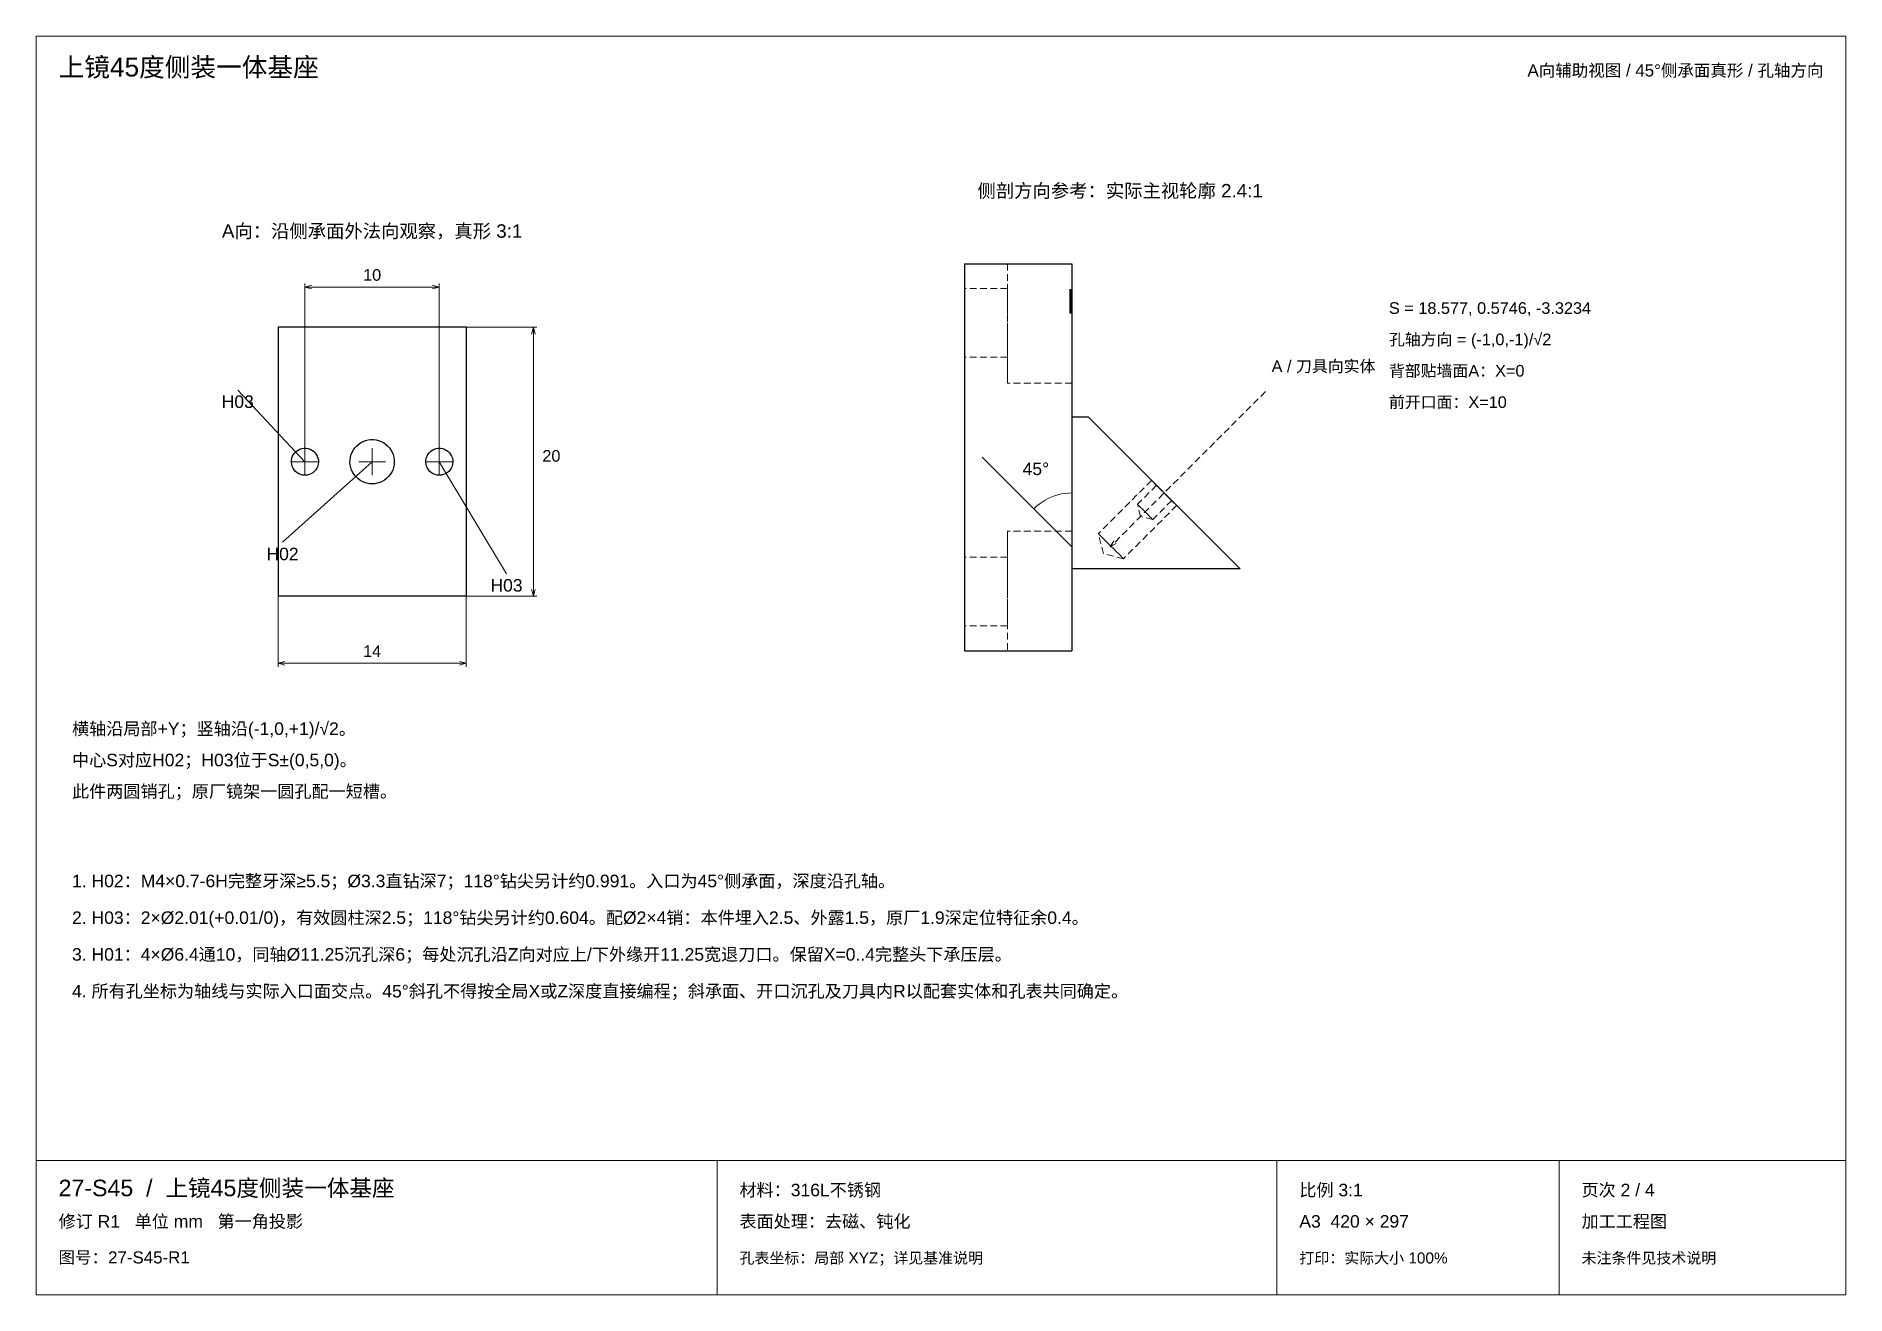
# Paper-space layout '02_PAGE' of a CAD drawing. Header units: millimetres. Extents: x 8 to 412, y 8 to 289.
import ezdxf
from ezdxf.enums import TextEntityAlignment as Align

# ---------------------------------------------------------------- set-up
doc = ezdxf.new("R2010")
doc.units = ezdxf.units.MM
doc.linetypes.add('S45_HIDDEN', pattern=[2.3, 1.5, -0.8])
for name, color, linetype, lineweight in [('ANNOTATIONS', 7, 'CONTINUOUS', 18), ('HIDDEN', 7, 'S45_HIDDEN', 13), ('VISIBLE', 7, 'CONTINUOUS', 25)]:
    doc.layers.add(name, color=color, linetype=linetype, lineweight=lineweight)
doc.styles.add('CJK', font='Arial Unicode.ttf')

psp = doc.layouts.new('02_PAGE')

# ---------------------------------------------------------------- texts
at = {"layer": 'ANNOTATIONS', "style": 'CJK'}
for s, height, p in [('上镜45度侧装一体基座', 4.2, (13, 280)), ('S = 18.577, 0.5746, -3.3234', 2.6, (310, 227)), ('孔轴方向 = (-1,0,-1)/√2', 2.6, (310, 220)), ('A / 刀具向实体', 2.6, (283.81, 214.02)), ('背部贴墙面A：X=0', 2.6, (310, 213)), ('前开口面：X=10', 2.6, (310, 206)), ('20', 2.6, (121, 194)), ('45°', 2.8, (228.22, 191.02)), ('横轴沿局部+Y；竖轴沿(-1,0,+1)/√2。', 2.8, (16, 133)), ('中心S对应H02；H03位于S±(0,5,0)。', 2.8, (16, 126)), ('此件两圆销孔；原厂镜架一圆孔配一短槽。', 2.8, (16, 119)), ('1. H02：M4×0.7-6H完整牙深≥5.5；Ø3.3直钻深7；118°钻尖另计约0.991。入口为45°侧承面，深度沿孔轴。', 2.8, (16, 99)), ('2. H03：2×Ø2.01(+0.01/0)，有效圆柱深2.5；118°钻尖另计约0.604。配Ø2×4销：本件埋入2.5、外露1.5，原厂1.9深定位特征余0.4。', 2.8, (16, 90.8)), ('3. H01：4×Ø6.4通10，同轴Ø11.25沉孔深6；每处沉孔沿Z向对应上/下外缘开11.25宽退刀口。保留X=0..4完整头下承压层。', 2.8, (16, 82.6)), ('4. 所有孔坐标为轴线与实际入口面交点。45°斜孔不得按全局X或Z深度直接编程；斜承面、开口沉孔及刀具内R以配套实体和孔表共同确定。', 2.8, (16, 74.4)), ('27-S45  /  上镜45度侧装一体基座', 3.7, (13, 30)), ('材料：316L不锈钢', 2.8, (165, 30)), ('比例 3:1', 2.8, (290, 30)), ('页次 2 / 4', 2.8, (353, 30)), ('修订 R1   单位 mm   第一角投影', 2.8, (13, 23)), ('表面处理：去磁、钝化', 2.8, (165, 23)), ('A3  420 × 297', 2.8, (290, 23)), ('加工工程图', 2.8, (353, 23)), ('图号：27-S45-R1', 2.7, (13, 15)), ('孔表坐标：局部 XYZ；详见基准说明', 2.45, (165, 15)), ('打印：实际大小 100%', 2.45, (290, 15)), ('未注条件见技术说明', 2.45, (353, 15))]:
    psp.add_text(s, height=height, dxfattribs=at).set_placement(p)
psp.add_text('A向辅助视图 / 45°侧承面真形 / 孔轴方向', height=2.7, dxfattribs=at).set_placement((407, 280), align=Align.RIGHT)
for s, height, p in [('侧剖方向参考：实际主视轮廓 2.4:1', 3, (250, 253)), ('A向：沿侧承面外法向观察，真形 3:1', 3, (83, 244)), ('10', 2.6, (83, 234.4)), ('H03', 2.8, (53, 206)), ('H02', 2.8, (63, 172)), ('H03', 2.8, (113, 165)), ('14', 2.6, (83, 150.4))]:
    psp.add_text(s, height=height, dxfattribs=at).set_placement(p, align=Align.CENTER)

# ---------------------------------------------------------------- linework, layer by layer
at = {"layer": 'ANNOTATIONS'}
for p, q in [((412, 289), (8, 289)), ((8, 289), (8, 8)), ((412, 8), (412, 289)), ((68, 194), (68, 233.8)), ((68, 233), (69.5, 233.42)), ((68, 233), (98, 233)), ((68, 233), (69.5, 232.58)), ((98, 233), (96.5, 233.42)), ((98, 233), (96.5, 232.58)), ((98, 194), (98, 233.8)), ((104, 224), (119.8, 224)), ((119, 224), (118.58, 222.5)), ((119, 164), (119, 224)), ((119, 224), (119.42, 222.5)), ((68, 194), (53, 210)), ((83, 194), (63, 176)), ((65, 194), (71, 194)), ((68, 191), (68, 197)), ((80, 194), (86, 194)), ((83, 191), (83, 197)), ((95, 194), (101, 194)), ((98, 191), (98, 197)), ((98, 194), (113, 169)), ((239.22, 175.02), (219.22, 195.02)), ((239.22, 175.02), (239.22, 195.02)), ((234.63, 186.11), (233.91, 185.79)), ((235.37, 186.39), (234.63, 186.11)), ((236.12, 186.61), (235.37, 186.39)), ((236.88, 186.79), (236.12, 186.61)), ((237.66, 186.92), (236.88, 186.79)), ((238.44, 187), (237.66, 186.92)), ((239.22, 187.02), (238.44, 187)), ((231.31, 184.05), (230.74, 183.51)), ((231.92, 184.54), (231.31, 184.05)), ((232.56, 185), (231.92, 184.54)), ((233.22, 185.42), (232.56, 185)), ((233.91, 185.79), (233.22, 185.42)), ((247.79, 175), (248.55, 176.36)), ((247.79, 175), (249.14, 175.77)), ((62, 164), (62, 148.2)), ((104, 164), (104, 148.2)), ((104, 164), (119.8, 164)), ((119, 164), (118.58, 165.5)), ((119, 164), (119.42, 165.5)), ((62, 149), (63.5, 149.42)), ((62, 149), (104, 149)), ((62, 149), (63.5, 148.58)), ((104, 149), (102.5, 149.42)), ((104, 149), (102.5, 148.58)), ((8, 38), (412, 38)), ((160, 8), (160, 38)), ((285, 8), (285, 38)), ((348, 8), (348, 38)), ((8, 8), (412, 8))]:
    psp.add_line(p, q, dxfattribs=at)
at = {"layer": 'HIDDEN'}
psp.add_line((282.43, 209.65), (247.79, 175), dxfattribs=at)
for points in [[(239.22, 238.2), (224.82, 238.2)], [(224.82, 238.2), (224.82, 225)], [(239.22, 238.2), (239.22, 225)], [(215.22, 232.68), (215.22, 232.49), (215.22, 231.92), (215.22, 231), (215.22, 229.79), (215.22, 228.33), (215.22, 226.71), (215.22, 225), (215.22, 223.29), (215.22, 221.67), (215.22, 220.21), (215.22, 219), (215.22, 218.08), (215.22, 217.51), (215.22, 217.32)], [(224.82, 232.68), (215.22, 232.68)], [(224.82, 232.68), (224.82, 232.49), (224.82, 231.92), (224.82, 231), (224.82, 229.79), (224.82, 228.33), (224.82, 226.71), (224.82, 225), (224.82, 223.29), (224.82, 221.67), (224.82, 220.21), (224.82, 219), (224.82, 218.08), (224.82, 217.51), (224.82, 217.32)], [(239.22, 232.44), (238.74, 232.44)], [(238.74, 232.44), (238.74, 232.43)], [(239.22, 232.44), (238.74, 232.44)], [(238.74, 232.44), (238.74, 232.44)], [(239.22, 232.44), (238.74, 232.44)], [(238.74, 232.44), (238.74, 232.44)], [(238.74, 232.43), (238.74, 232.44)], [(239.22, 232.43), (238.74, 232.43)], [(238.74, 232.43), (238.74, 232.42)], [(239.22, 232.43), (238.74, 232.43)], [(238.74, 232.41), (238.74, 232.43)], [(239.22, 232.42), (238.74, 232.42)], [(238.74, 232.42), (238.74, 232.4)], [(239.22, 232.41), (238.74, 232.41)], [(238.74, 232.39), (238.74, 232.41)], [(239.22, 232.4), (238.74, 232.4)], [(238.74, 232.4), (238.74, 232.37)], [(239.22, 232.39), (238.74, 232.39)], [(238.74, 232.37), (238.74, 232.39)], [(238.74, 232.36), (238.74, 232.37)], [(239.22, 232.37), (238.74, 232.37)], [(238.74, 232.37), (238.74, 232.37)], [(239.22, 232.37), (238.74, 232.37)], [(238.74, 232.37), (238.74, 232.37)], [(239.22, 232.37), (238.74, 232.37)], [(238.74, 232.37), (238.74, 232.37)], [(239.22, 232.37), (238.74, 232.37)], [(238.74, 232.37), (238.74, 232.37)], [(239.22, 232.37), (238.74, 232.37)], [(238.74, 232.37), (238.74, 232.36)], [(239.22, 232.37), (238.74, 232.37)], [(238.74, 232.37), (238.74, 232.34)], [(239.22, 232.37), (238.74, 232.37)], [(238.74, 232.34), (238.74, 232.37)], [(238.74, 232.35), (238.74, 232.36)], [(239.22, 232.36), (238.74, 232.36)], [(239.22, 232.36), (238.74, 232.36)], [(238.74, 232.36), (238.74, 232.35)], [(238.74, 232.33), (238.74, 232.35)], [(239.22, 232.35), (238.74, 232.35)], [(239.22, 232.35), (238.74, 232.35)], [(238.74, 232.35), (238.74, 232.34)], [(239.22, 232.35), (238.74, 232.35)], [(238.74, 232.35), (238.74, 229.04)], [(239.22, 232.34), (238.74, 232.34)], [(238.74, 232.34), (238.74, 232.32)], [(239.22, 232.34), (238.74, 232.34)], [(238.74, 232.34), (238.74, 232.31)], [(239.22, 232.34), (238.74, 232.34)], [(238.74, 232.3), (238.74, 232.34)], [(238.74, 232.32), (238.74, 232.33)], [(239.22, 232.33), (238.74, 232.33)], [(238.74, 232.3), (238.74, 232.32)], [(239.22, 232.32), (238.74, 232.32)], [(239.22, 232.32), (238.74, 232.32)], [(238.74, 232.32), (238.74, 232.3)], [(239.22, 232.31), (238.74, 232.31)], [(238.74, 232.31), (238.74, 232.27)], [(238.74, 232.27), (238.74, 232.3)], [(239.22, 232.3), (238.74, 232.3)], [(239.22, 232.3), (238.74, 232.3)], [(238.74, 232.3), (238.74, 232.28)], [(239.22, 232.3), (238.74, 232.3)], [(238.74, 232.26), (238.74, 232.3)], [(239.22, 232.29), (238.74, 232.29)], [(238.74, 232.29), (238.74, 231.68)], [(238.74, 231.8), (238.74, 232.29)], [(239.22, 232.28), (238.74, 232.28)], [(238.74, 232.28), (238.74, 232.25)], [(238.74, 231.68), (238.74, 232.28)], [(239.22, 232.28), (238.74, 232.28)], [(238.74, 232.28), (238.74, 229.66)], [(238.74, 232.24), (238.74, 232.27)], [(239.22, 232.27), (238.74, 232.27)], [(239.22, 232.27), (238.74, 232.27)], [(238.74, 232.27), (238.74, 232.22)], [(239.22, 232.26), (238.74, 232.26)], [(238.74, 232.21), (238.74, 232.26)], [(239.22, 232.25), (238.74, 232.25)], [(238.74, 232.25), (238.74, 232.23)], [(238.74, 232.21), (238.74, 232.24)], [(239.22, 232.24), (238.74, 232.24)], [(239.22, 232.23), (238.74, 232.23)], [(238.74, 232.23), (238.74, 232.2)], [(239.22, 232.22), (238.74, 232.22)], [(238.74, 232.22), (238.74, 232.17)], [(238.74, 232.18), (238.74, 232.21)], [(239.22, 232.21), (238.74, 232.21)], [(239.22, 232.21), (238.74, 232.21)], [(238.74, 232.15), (238.74, 232.21)], [(239.22, 232.2), (238.74, 232.2)], [(238.74, 232.2), (238.74, 232.16)], [(238.74, 232.14), (238.74, 232.18)], [(239.22, 232.18), (238.74, 232.18)], [(239.22, 232.17), (238.74, 232.17)], [(238.74, 232.17), (238.74, 232.11)], [(239.22, 232.16), (238.74, 232.16)], [(238.74, 232.16), (238.74, 232.12)], [(239.22, 232.15), (238.74, 232.15)], [(238.74, 232.1), (238.74, 232.15)], [(238.74, 232.1), (238.74, 232.14)], [(239.22, 232.14), (238.74, 232.14)], [(239.22, 232.12), (238.74, 232.12)], [(238.74, 232.12), (238.74, 232.08)], [(239.22, 232.11), (238.74, 232.11)], [(238.74, 232.11), (238.74, 232.05)], [(238.74, 232.06), (238.74, 232.1)], [(239.22, 232.1), (238.74, 232.1)], [(239.22, 232.1), (238.74, 232.1)], [(238.74, 232.03), (238.74, 232.1)], [(239.22, 232.08), (238.74, 232.08)], [(238.74, 232.08), (238.74, 232.04)], [(238.74, 232.02), (238.74, 232.06)], [(239.22, 232.06), (238.74, 232.06)], [(239.22, 232.05), (238.74, 232.05)], [(238.74, 232.05), (238.74, 231.98)], [(239.22, 232.04), (238.74, 232.04)], [(238.74, 232.04), (238.74, 232)], [(239.22, 232.03), (238.74, 232.03)], [(238.74, 231.96), (238.74, 232.03)], [(238.74, 231.97), (238.74, 232.02)], [(239.22, 232.02), (238.74, 232.02)], [(239.22, 232), (238.74, 232)], [(238.74, 232), (238.74, 231.95)], [(239.22, 231.98), (238.74, 231.98)], [(238.74, 231.98), (238.74, 231.91)], [(238.74, 231.91), (238.74, 231.97)], [(239.22, 231.97), (238.74, 231.97)], [(239.22, 231.96), (238.74, 231.96)], [(238.74, 231.89), (238.74, 231.96)], [(239.22, 231.95), (238.74, 231.95)], [(238.74, 231.95), (238.74, 231.9)], [(238.74, 231.86), (238.74, 231.91)], [(239.22, 231.91), (238.74, 231.91)], [(239.22, 231.91), (238.74, 231.91)], [(238.74, 231.91), (238.74, 231.84)], [(239.22, 231.9), (238.74, 231.9)], [(238.74, 231.9), (238.74, 231.84)], [(239.22, 231.89), (238.74, 231.89)], [(238.74, 231.81), (238.74, 231.89)], [(238.74, 231.81), (238.74, 231.86)], [(239.22, 231.86), (238.74, 231.86)], [(239.22, 231.85), (238.74, 231.85)], [(238.74, 231.85), (238.74, 231.84)], [(239.22, 231.85), (238.74, 231.85)], [(238.74, 231.85), (238.74, 231.85)], [(239.22, 231.85), (238.74, 231.85)], [(238.74, 231.85), (238.74, 231.85)], [(238.74, 231.84), (238.74, 231.85)], [(239.22, 231.84), (238.74, 231.84)], [(238.74, 231.84), (238.74, 231.82)], [(239.22, 231.84), (238.74, 231.84)], [(238.74, 231.82), (238.74, 231.84)], [(239.22, 231.84), (238.74, 231.84)], [(238.74, 231.84), (238.74, 231.79)], [(239.22, 231.84), (238.74, 231.84)], [(238.74, 231.84), (238.74, 231.76)], [(238.74, 231.83), (238.74, 231.84)], [(239.22, 231.84), (238.74, 231.84)], [(238.74, 231.84), (238.74, 231.84)], [(239.22, 231.84), (238.74, 231.84)], [(238.74, 231.84), (238.74, 231.84)], [(239.22, 231.84), (238.74, 231.84)], [(238.74, 231.84), (238.74, 231.83)], [(238.74, 231.81), (238.74, 231.83)], [(239.22, 231.83), (238.74, 231.83)], [(239.22, 231.83), (238.74, 231.83)], [(238.74, 231.83), (238.74, 231.81)], [(239.22, 231.82), (238.74, 231.82)], [(238.74, 231.82), (238.74, 231.79)], [(239.22, 231.82), (238.74, 231.82)], [(238.74, 231.79), (238.74, 231.82)], [(238.74, 231.75), (238.74, 231.81)], [(239.22, 231.81), (238.74, 231.81)], [(238.74, 231.79), (238.74, 231.81)], [(239.22, 231.81), (238.74, 231.81)], [(239.22, 231.81), (238.74, 231.81)], [(238.74, 231.81), (238.74, 231.78)], [(239.22, 231.81), (238.74, 231.81)], [(238.74, 231.72), (238.74, 231.81)], [(239.22, 231.8), (238.74, 231.8)], [(238.74, 231.66), (238.74, 231.8)], [(239.22, 231.79), (238.74, 231.79)], [(238.74, 231.79), (238.74, 231.75)], [(239.22, 231.79), (238.74, 231.79)], [(238.74, 231.75), (238.74, 231.79)], [(239.22, 231.79), (238.74, 231.79)], [(238.74, 231.79), (238.74, 231.73)], [(238.74, 231.76), (238.74, 231.79)], [(239.22, 231.79), (238.74, 231.79)], [(239.22, 231.78), (238.74, 231.78)], [(238.74, 231.78), (238.74, 231.75)], [(239.22, 231.76), (238.74, 231.76)], [(238.74, 231.76), (238.74, 231.67)], [(238.74, 231.72), (238.74, 231.76)], [(239.22, 231.76), (238.74, 231.76)], [(238.74, 231.69), (238.74, 231.75)], [(239.22, 231.75), (238.74, 231.75)], [(239.22, 231.75), (238.74, 231.75)], [(238.74, 231.75), (238.74, 231.71)], [(239.22, 231.75), (238.74, 231.75)], [(238.74, 231.7), (238.74, 231.75)], [(239.22, 231.75), (238.74, 231.75)], [(238.74, 231.75), (238.74, 231.71)], [(239.22, 231.73), (238.74, 231.73)], [(238.74, 231.73), (238.74, 231.66)], [(238.74, 231.67), (238.74, 231.72)], [(239.22, 231.72), (238.74, 231.72)], [(238.74, 231.63), (238.74, 231.72)], [(239.22, 231.72), (238.74, 231.72)], [(239.22, 231.71), (238.74, 231.71)], [(238.74, 231.71), (238.74, 231.66)], [(239.22, 231.71), (238.74, 231.71)], [(238.74, 231.71), (238.74, 231.66)], [(239.22, 231.7), (238.74, 231.7)], [(238.74, 231.65), (238.74, 231.7)], [(238.74, 231.63), (238.74, 231.69)], [(239.22, 231.69), (238.74, 231.69)], [(239.22, 231.68), (238.74, 231.68)], [(238.74, 231.68), (238.74, 231.54)], [(238.74, 230.31), (238.74, 231.68)], [(238.74, 231.65), (238.74, 231.67)], [(239.22, 231.67), (238.74, 231.67)], [(239.22, 231.67), (238.74, 231.67)], [(238.74, 231.67), (238.74, 231.58)], [(239.22, 231.66), (238.74, 231.66)], [(238.74, 231.66), (238.74, 231.6)], [(239.22, 231.66), (238.74, 231.66)], [(238.74, 231.66), (238.74, 231.6)], [(239.22, 231.66), (238.74, 231.66)], [(238.74, 231.52), (238.74, 231.66)], [(239.22, 231.66), (238.74, 231.66)], [(238.74, 231.66), (238.74, 231.6)], [(239.22, 231.65), (238.74, 231.65)], [(238.74, 231.58), (238.74, 231.65)], [(238.74, 231.62), (238.74, 231.65)], [(239.22, 231.65), (238.74, 231.65)], [(238.74, 231.57), (238.74, 231.63)], [(239.22, 231.63), (238.74, 231.63)], [(238.74, 231.54), (238.74, 231.63)], [(239.22, 231.63), (238.74, 231.63)], [(238.74, 231.56), (238.74, 231.62)], [(239.22, 231.62), (238.74, 231.62)], [(239.22, 231.6), (238.74, 231.6)], [(238.74, 231.6), (238.74, 231.53)], [(239.22, 231.6), (238.74, 231.6)], [(238.74, 231.6), (238.74, 231.53)], [(239.22, 231.6), (238.74, 231.6)], [(238.74, 231.6), (238.74, 231.53)], [(239.22, 231.58), (238.74, 231.58)], [(238.74, 231.51), (238.74, 231.58)], [(239.22, 231.58), (238.74, 231.58)], [(238.74, 231.58), (238.74, 231.5)], [(238.74, 231.51), (238.74, 231.57)], [(239.22, 231.57), (238.74, 231.57)], [(238.74, 231.5), (238.74, 231.56)], [(239.22, 231.56), (238.74, 231.56)], [(239.22, 231.54), (238.74, 231.54)], [(238.74, 231.54), (238.74, 231.4)], [(238.74, 231.44), (238.74, 231.54)], [(239.22, 231.54), (238.74, 231.54)], [(239.22, 231.53), (238.74, 231.53)], [(238.74, 231.53), (238.74, 231.46)], [(239.22, 231.53), (238.74, 231.53)], [(238.74, 231.53), (238.74, 231.46)], [(239.22, 231.53), (238.74, 231.53)], [(238.74, 231.53), (238.74, 231.46)], [(239.22, 231.52), (238.74, 231.52)], [(238.74, 231.36), (238.74, 231.52)], [(238.74, 231.45), (238.74, 231.51)], [(239.22, 231.51), (238.74, 231.51)], [(239.22, 231.51), (238.74, 231.51)], [(238.74, 231.43), (238.74, 231.51)], [(238.74, 231.44), (238.74, 231.5)], [(239.22, 231.5), (238.74, 231.5)], [(239.22, 231.5), (238.74, 231.5)], [(238.74, 231.5), (238.74, 231.41)], [(239.22, 231.46), (238.74, 231.46)], [(238.74, 231.46), (238.74, 231.39)], [(239.22, 231.46), (238.74, 231.46)], [(238.74, 231.46), (238.74, 231.39)], [(239.22, 231.46), (238.74, 231.46)], [(238.74, 231.46), (238.74, 231.38)], [(238.74, 231.38), (238.74, 231.45)], [(239.22, 231.45), (238.74, 231.45)], [(238.74, 231.37), (238.74, 231.44)], [(239.22, 231.44), (238.74, 231.44)], [(238.74, 231.34), (238.74, 231.44)], [(239.22, 231.44), (238.74, 231.44)], [(239.22, 231.43), (238.74, 231.43)], [(238.74, 231.35), (238.74, 231.43)], [(239.22, 231.41), (238.74, 231.41)], [(238.74, 231.41), (238.74, 231.32)], [(239.22, 231.4), (238.74, 231.4)], [(238.74, 231.4), (238.74, 231.24)], [(239.22, 231.39), (238.74, 231.39)], [(238.74, 231.39), (238.74, 231.31)], [(239.22, 231.39), (238.74, 231.39)], [(238.74, 231.39), (238.74, 231.31)], [(238.74, 231.31), (238.74, 231.38)], [(239.22, 231.38), (238.74, 231.38)], [(239.22, 231.38), (238.74, 231.38)], [(238.74, 231.38), (238.74, 231.29)], [(238.74, 231.3), (238.74, 231.37)], [(239.22, 231.37), (238.74, 231.37)], [(239.22, 231.36), (238.74, 231.36)], [(238.74, 231.19), (238.74, 231.36)], [(239.22, 231.35), (238.74, 231.35)], [(238.74, 231.26), (238.74, 231.35)], [(238.74, 229.04), (238.74, 231.35)], [(239.22, 231.35), (238.74, 231.35)], [(238.74, 231.24), (238.74, 231.34)], [(239.22, 231.34), (238.74, 231.34)], [(239.22, 231.32), (238.74, 231.32)], [(238.74, 231.32), (238.74, 231.22)], [(238.74, 231.25), (238.74, 231.31)], [(239.22, 231.31), (238.74, 231.31)], [(239.22, 231.31), (238.74, 231.31)], [(238.74, 231.31), (238.74, 231.23)], [(239.22, 231.31), (238.74, 231.31)], [(238.74, 231.31), (238.74, 231.24)], [(238.74, 231.23), (238.74, 231.3)], [(239.22, 231.3), (238.74, 231.3)], [(239.22, 231.29), (238.74, 231.29)], [(238.74, 231.29), (238.74, 231.2)], [(239.22, 231.26), (238.74, 231.26)], [(238.74, 231.16), (238.74, 231.26)], [(238.74, 231.18), (238.74, 231.25)], [(239.22, 231.25), (238.74, 231.25)], [(239.22, 231.24), (238.74, 231.24)], [(238.74, 231.24), (238.74, 231.16)], [(239.22, 231.24), (238.74, 231.24)], [(238.74, 231.24), (238.74, 231.08)], [(238.74, 231.13), (238.74, 231.24)], [(239.22, 231.24), (238.74, 231.24)], [(239.22, 231.23), (238.74, 231.23)], [(238.74, 231.23), (238.74, 231.15)], [(238.74, 231.16), (238.74, 231.23)], [(239.22, 231.23), (238.74, 231.23)], [(239.22, 231.22), (238.74, 231.22)], [(238.74, 231.22), (238.74, 231.13)], [(239.22, 231.2), (238.74, 231.2)], [(238.74, 231.2), (238.74, 231.09)], [(239.22, 231.19), (238.74, 231.19)], [(238.74, 231.02), (238.74, 231.19)], [(238.74, 231.1), (238.74, 231.18)], [(239.22, 231.18), (238.74, 231.18)], [(239.22, 231.16), (238.74, 231.16)], [(238.74, 231.06), (238.74, 231.16)], [(239.22, 231.16), (238.74, 231.16)], [(238.74, 231.16), (238.74, 231.07)], [(238.74, 231.08), (238.74, 231.16)], [(239.22, 231.16), (238.74, 231.16)], [(239.22, 231.15), (238.74, 231.15)], [(238.74, 231.15), (238.74, 231.06)], [(239.22, 231.13), (238.74, 231.13)], [(238.74, 231.13), (238.74, 231.03)], [(238.74, 231.03), (238.74, 231.13)], [(239.22, 231.13), (238.74, 231.13)], [(238.74, 231.03), (238.74, 231.1)], [(239.22, 231.1), (238.74, 231.1)], [(239.22, 231.09), (238.74, 231.09)], [(238.74, 231.09), (238.74, 230.98)], [(239.22, 231.08), (238.74, 231.08)], [(238.74, 231.08), (238.74, 230.91)], [(238.74, 231.01), (238.74, 231.08)], [(239.22, 231.08), (238.74, 231.08)], [(239.22, 231.07), (238.74, 231.07)], [(238.74, 231.07), (238.74, 230.99)], [(239.22, 231.06), (238.74, 231.06)], [(238.74, 231.06), (238.74, 230.97)], [(239.22, 231.06), (238.74, 231.06)], [(238.74, 230.95), (238.74, 231.06)], [(238.74, 230.96), (238.74, 231.03)], [(239.22, 231.03), (238.74, 231.03)], [(239.22, 231.03), (238.74, 231.03)], [(238.74, 231.03), (238.74, 230.95)], [(238.74, 230.91), (238.74, 231.03)], [(239.22, 231.03), (238.74, 231.03)], [(239.22, 231.02), (238.74, 231.02)], [(238.74, 230.83), (238.74, 231.02)], [(238.74, 230.95), (238.74, 231.01)], [(239.22, 231.01), (238.74, 231.01)], [(239.22, 230.99), (238.74, 230.99)], [(238.74, 230.99), (238.74, 230.9)], [(239.22, 230.98), (238.74, 230.98)], [(238.74, 230.98), (238.74, 230.87)], [(239.22, 230.97), (238.74, 230.97)], [(238.74, 230.97), (238.74, 230.88)], [(238.74, 230.88), (238.74, 230.96)], [(239.22, 230.96), (238.74, 230.96)], [(239.22, 230.95), (238.74, 230.95)], [(238.74, 230.83), (238.74, 230.95)], [(238.74, 230.89), (238.74, 230.95)], [(239.22, 230.95), (238.74, 230.95)], [(239.22, 230.95), (238.74, 230.95)], [(238.74, 230.95), (238.74, 230.86)], [(239.22, 230.91), (238.74, 230.91)], [(238.74, 230.91), (238.74, 230.73)], [(238.74, 230.87), (238.74, 230.91)], [(239.22, 230.91), (238.74, 230.91)], [(239.22, 230.9), (238.74, 230.9)], [(238.74, 230.9), (238.74, 230.83)], [(238.74, 230.83), (238.74, 230.89)], [(239.22, 230.89), (238.74, 230.89)], [(238.74, 230.8), (238.74, 230.88)], [(239.22, 230.88), (238.74, 230.88)], [(239.22, 230.88), (238.74, 230.88)], [(238.74, 230.88), (238.74, 230.79)], [(239.22, 230.87), (238.74, 230.87)], [(239.22, 230.86), (238.74, 230.86)], [(238.74, 230.86), (238.74, 230.78)], [(239.22, 230.83), (238.74, 230.83)], [(239.22, 230.83), (238.74, 230.83)], [(238.74, 230.63), (238.74, 230.83)], [(238.74, 230.77), (238.74, 230.83)], [(239.22, 230.83), (238.74, 230.83)], [(238.74, 230.73), (238.74, 230.8)], [(239.22, 230.8), (238.74, 230.8)], [(239.22, 230.79), (238.74, 230.79)], [(238.74, 230.79), (238.74, 230.7)], [(239.22, 230.78), (238.74, 230.78)], [(238.74, 230.78), (238.74, 230.7)], [(238.74, 230.72), (238.74, 230.77)], [(239.22, 230.77), (238.74, 230.77)], [(238.74, 230.65), (238.74, 230.73)], [(239.22, 230.73), (238.74, 230.73)], [(239.22, 230.73), (238.74, 230.73)], [(238.74, 230.73), (238.74, 230.54)], [(238.74, 230.67), (238.74, 230.72)], [(239.22, 230.72), (238.74, 230.72)], [(239.22, 230.7), (238.74, 230.7)], [(238.74, 230.7), (238.74, 230.6)], [(239.22, 230.7), (238.74, 230.7)], [(238.74, 230.7), (238.74, 230.62)], [(238.74, 230.63), (238.74, 230.67)], [(239.22, 230.67), (238.74, 230.67)], [(238.74, 230.58), (238.74, 230.65)], [(239.22, 230.65), (238.74, 230.65)], [(239.22, 230.63), (238.74, 230.63)], [(238.74, 230.42), (238.74, 230.63)], [(238.74, 230.6), (238.74, 230.63)], [(239.22, 230.63), (238.74, 230.63)], [(238.74, 230.62), (238.74, 230.63)], [(239.22, 230.63), (238.74, 230.63)], [(238.74, 230.63), (238.74, 230.63)], [(239.22, 230.63), (238.74, 230.63)], [(238.74, 230.63), (238.74, 230.63)], [(239.22, 230.63), (238.74, 230.63)], [(238.74, 230.63), (238.74, 230.63)], [(239.22, 230.63), (238.74, 230.63)], [(238.74, 230.63), (238.74, 230.61)], [(239.22, 230.62), (238.74, 230.62)], [(238.74, 230.62), (238.74, 230.54)], [(238.74, 230.6), (238.74, 230.62)], [(239.22, 230.62), (238.74, 230.62)], [(239.22, 230.61), (238.74, 230.61)], [(238.74, 230.61), (238.74, 230.59)], [(239.22, 230.6), (238.74, 230.6)], [(238.74, 230.6), (238.74, 230.51)], [(238.74, 230.58), (238.74, 230.6)], [(239.22, 230.6), (238.74, 230.6)], [(238.74, 230.59), (238.74, 230.6)], [(239.22, 230.6), (238.74, 230.6)], [(238.74, 230.57), (238.74, 230.59)], [(239.22, 230.59), (238.74, 230.59)], [(239.22, 230.59), (238.74, 230.59)], [(238.74, 230.59), (238.74, 230.55)], [(238.74, 230.5), (238.74, 230.58)], [(239.22, 230.58), (238.74, 230.58)], [(238.74, 230.54), (238.74, 230.58)], [(239.22, 230.58), (238.74, 230.58)], [(238.74, 230.54), (238.74, 230.57)], [(239.22, 230.57), (238.74, 230.57)], [(239.22, 230.55), (238.74, 230.55)], [(238.74, 230.55), (238.74, 230.51)], [(239.22, 230.54), (238.74, 230.54)], [(238.74, 230.54), (238.74, 230.35)], [(238.74, 230.49), (238.74, 230.54)], [(239.22, 230.54), (238.74, 230.54)], [(239.22, 230.54), (238.74, 230.54)], [(238.74, 230.54), (238.74, 230.47)], [(238.74, 230.52), (238.74, 230.54)], [(239.22, 230.54), (238.74, 230.54)], [(238.74, 230.49), (238.74, 230.52)], [(239.22, 230.52), (238.74, 230.52)], [(239.22, 230.51), (238.74, 230.51)], [(238.74, 230.51), (238.74, 230.41)], [(239.22, 230.51), (238.74, 230.51)], [(238.74, 230.51), (238.74, 230.45)], [(238.74, 230.43), (238.74, 230.5)], [(239.22, 230.5), (238.74, 230.5)], [(238.74, 230.45), (238.74, 230.49)], [(239.22, 230.49), (238.74, 230.49)], [(238.74, 230.45), (238.74, 230.49)], [(239.22, 230.49), (238.74, 230.49)], [(239.22, 230.47), (238.74, 230.47)], [(238.74, 230.47), (238.74, 230.4)], [(238.74, 230.4), (238.74, 230.45)], [(239.22, 230.45), (238.74, 230.45)], [(238.74, 230.41), (238.74, 230.45)], [(239.22, 230.45), (238.74, 230.45)], [(239.22, 230.45), (238.74, 230.45)], [(238.74, 230.45), (238.74, 230.39)], [(238.74, 230.35), (238.74, 230.43)], [(239.22, 230.43), (238.74, 230.43)], [(239.22, 230.42), (238.74, 230.42)], [(238.74, 230.2), (238.74, 230.42)], [(239.22, 230.41), (238.74, 230.41)], [(238.74, 230.41), (238.74, 230.32)], [(238.74, 230.37), (238.74, 230.41)], [(239.22, 230.41), (238.74, 230.41)], [(238.74, 230.35), (238.74, 230.4)], [(239.22, 230.4), (238.74, 230.4)], [(239.22, 230.4), (238.74, 230.4)], [(238.74, 230.4), (238.74, 230.33)], [(239.22, 230.39), (238.74, 230.39)], [(238.74, 230.39), (238.74, 230.31)], [(238.74, 230.33), (238.74, 230.37)], [(239.22, 230.37), (238.74, 230.37)], [(238.74, 230.28), (238.74, 230.35)], [(239.22, 230.35), (238.74, 230.35)], [(239.22, 230.35), (238.74, 230.35)], [(238.74, 230.35), (238.74, 230.15)], [(238.74, 230.31), (238.74, 230.35)], [(239.22, 230.35), (238.74, 230.35)], [(239.22, 230.33), (238.74, 230.33)], [(238.74, 230.33), (238.74, 230.26)], [(238.74, 230.28), (238.74, 230.33)], [(239.22, 230.33), (238.74, 230.33)], [(239.22, 230.32), (238.74, 230.32)], [(238.74, 230.32), (238.74, 230.22)], [(238.74, 230.26), (238.74, 230.31)], [(239.22, 230.31), (238.74, 230.31)], [(239.22, 230.31), (238.74, 230.31)], [(239.22, 232.44), (239.22, 232.43)], [(239.22, 232.44), (239.22, 232.44)], [(239.22, 232.44), (239.22, 232.44)], [(239.22, 232.43), (239.22, 232.44)], [(239.22, 232.43), (239.22, 232.42)], [(239.22, 232.41), (239.22, 232.43)], [(239.22, 232.42), (239.22, 232.4)], [(239.22, 232.39), (239.22, 232.41)], [(239.22, 232.4), (239.22, 232.37)], [(239.22, 232.37), (239.22, 232.39)], [(239.22, 232.37), (239.22, 232.36)], [(239.22, 232.37), (239.22, 232.37)], [(239.22, 232.37), (239.22, 232.37)], [(239.22, 232.37), (239.22, 232.37)], [(239.22, 232.37), (239.22, 232.37)], [(239.22, 232.36), (239.22, 232.37)], [(239.22, 232.37), (239.22, 232.34)], [(239.22, 232.34), (239.22, 232.37)], [(239.22, 232.36), (239.22, 232.35)], [(239.22, 232.35), (239.22, 232.36)], [(239.22, 232.35), (239.22, 232.34)], [(239.22, 232.33), (239.22, 232.35)], [(239.22, 232.35), (239.22, 229.04)], [(239.22, 232.34), (239.22, 232.32)], [(239.22, 232.34), (239.22, 232.31)], [(239.22, 232.3), (239.22, 232.34)], [(239.22, 232.32), (239.22, 232.33)], [(239.22, 232.32), (239.22, 232.3)], [(239.22, 232.3), (239.22, 232.32)], [(239.22, 232.31), (239.22, 232.27)], [(239.22, 232.3), (239.22, 232.28)], [(239.22, 232.27), (239.22, 232.3)], [(239.22, 232.26), (239.22, 232.3)], [(239.22, 232.29), (239.22, 231.68)], [(239.22, 231.8), (239.22, 232.29)], [(239.22, 232.28), (239.22, 232.25)], [(239.22, 232.28), (239.22, 229.66)], [(239.22, 231.68), (239.22, 232.28)], [(239.22, 232.24), (239.22, 232.27)], [(239.22, 232.27), (239.22, 232.22)], [(239.22, 232.21), (239.22, 232.26)], [(239.22, 232.25), (239.22, 232.23)], [(239.22, 232.21), (239.22, 232.24)], [(239.22, 232.23), (239.22, 232.2)], [(239.22, 232.22), (239.22, 232.17)], [(239.22, 232.18), (239.22, 232.21)], [(239.22, 232.15), (239.22, 232.21)], [(239.22, 232.2), (239.22, 232.16)], [(239.22, 232.14), (239.22, 232.18)], [(239.22, 232.17), (239.22, 232.11)], [(239.22, 232.16), (239.22, 232.12)], [(239.22, 232.1), (239.22, 232.15)], [(239.22, 232.1), (239.22, 232.14)], [(239.22, 232.12), (239.22, 232.08)], [(239.22, 232.11), (239.22, 232.05)], [(239.22, 232.06), (239.22, 232.1)], [(239.22, 232.03), (239.22, 232.1)], [(239.22, 232.08), (239.22, 232.04)], [(239.22, 232.02), (239.22, 232.06)], [(239.22, 232.05), (239.22, 231.98)], [(239.22, 232.04), (239.22, 232)], [(239.22, 231.96), (239.22, 232.03)], [(239.22, 231.97), (239.22, 232.02)], [(239.22, 232), (239.22, 231.95)], [(239.22, 231.98), (239.22, 231.91)], [(239.22, 231.91), (239.22, 231.97)], [(239.22, 231.89), (239.22, 231.96)], [(239.22, 231.95), (239.22, 231.9)], [(239.22, 231.86), (239.22, 231.91)], [(239.22, 231.91), (239.22, 231.84)], [(239.22, 231.9), (239.22, 231.84)], [(239.22, 231.81), (239.22, 231.89)], [(239.22, 231.81), (239.22, 231.86)], [(239.22, 231.85), (239.22, 231.84)], [(239.22, 231.85), (239.22, 231.85)], [(239.22, 231.85), (239.22, 231.85)], [(239.22, 231.84), (239.22, 231.85)], [(239.22, 231.84), (239.22, 231.82)], [(239.22, 231.82), (239.22, 231.84)], [(239.22, 231.84), (239.22, 231.79)], [(239.22, 231.84), (239.22, 231.76)], [(239.22, 231.84), (239.22, 231.83)], [(239.22, 231.84), (239.22, 231.84)], [(239.22, 231.84), (239.22, 231.84)], [(239.22, 231.83), (239.22, 231.84)], [(239.22, 231.83), (239.22, 231.81)], [(239.22, 231.81), (239.22, 231.83)], [(239.22, 231.82), (239.22, 231.79)], [(239.22, 231.79), (239.22, 231.82)], [(239.22, 231.75), (239.22, 231.81)], [(239.22, 231.72), (239.22, 231.81)], [(239.22, 231.81), (239.22, 231.78)], [(239.22, 231.79), (239.22, 231.81)], [(239.22, 231.66), (239.22, 231.8)], [(239.22, 231.79), (239.22, 231.75)], [(239.22, 231.75), (239.22, 231.79)], [(239.22, 231.79), (239.22, 231.73)], [(239.22, 231.76), (239.22, 231.79)], [(239.22, 231.78), (239.22, 231.75)], [(239.22, 231.76), (239.22, 231.67)], [(239.22, 231.72), (239.22, 231.76)], [(239.22, 231.75), (239.22, 231.71)], [(239.22, 231.7), (239.22, 231.75)], [(239.22, 231.69), (239.22, 231.75)], [(239.22, 231.75), (239.22, 231.71)], [(239.22, 231.73), (239.22, 231.66)], [(239.22, 231.63), (239.22, 231.72)], [(239.22, 231.67), (239.22, 231.72)], [(239.22, 231.71), (239.22, 231.66)], [(239.22, 231.71), (239.22, 231.66)], [(239.22, 231.65), (239.22, 231.7)], [(239.22, 231.63), (239.22, 231.69)], [(239.22, 231.68), (239.22, 231.54)], [(239.22, 230.31), (239.22, 231.68)], [(239.22, 231.67), (239.22, 231.58)], [(239.22, 231.65), (239.22, 231.67)], [(239.22, 231.66), (239.22, 231.6)], [(239.22, 231.66), (239.22, 231.6)], [(239.22, 231.52), (239.22, 231.66)], [(239.22, 231.66), (239.22, 231.6)], [(239.22, 231.58), (239.22, 231.65)], [(239.22, 231.62), (239.22, 231.65)], [(239.22, 231.57), (239.22, 231.63)], [(239.22, 231.54), (239.22, 231.63)], [(239.22, 231.56), (239.22, 231.62)], [(239.22, 231.6), (239.22, 231.53)], [(239.22, 231.6), (239.22, 231.53)], [(239.22, 231.6), (239.22, 231.53)], [(239.22, 231.51), (239.22, 231.58)], [(239.22, 231.58), (239.22, 231.5)], [(239.22, 231.51), (239.22, 231.57)], [(239.22, 231.5), (239.22, 231.56)], [(239.22, 231.54), (239.22, 231.4)], [(239.22, 231.44), (239.22, 231.54)], [(239.22, 231.53), (239.22, 231.46)], [(239.22, 231.53), (239.22, 231.46)], [(239.22, 231.53), (239.22, 231.46)], [(239.22, 231.36), (239.22, 231.52)], [(239.22, 231.43), (239.22, 231.51)], [(239.22, 231.45), (239.22, 231.51)], [(239.22, 231.5), (239.22, 231.41)], [(239.22, 231.44), (239.22, 231.5)], [(239.22, 231.46), (239.22, 231.39)], [(239.22, 231.46), (239.22, 231.39)], [(239.22, 231.46), (239.22, 231.38)], [(239.22, 231.38), (239.22, 231.45)], [(239.22, 231.34), (239.22, 231.44)], [(239.22, 231.37), (239.22, 231.44)], [(239.22, 231.35), (239.22, 231.43)], [(239.22, 231.41), (239.22, 231.32)], [(239.22, 231.4), (239.22, 231.24)], [(239.22, 231.39), (239.22, 231.31)], [(239.22, 231.39), (239.22, 231.31)], [(239.22, 231.31), (239.22, 231.38)], [(239.22, 231.38), (239.22, 231.29)], [(239.22, 231.3), (239.22, 231.37)], [(239.22, 231.19), (239.22, 231.36)], [(239.22, 231.26), (239.22, 231.35)], [(239.22, 229.04), (239.22, 231.35)], [(239.22, 231.24), (239.22, 231.34)], [(239.22, 231.32), (239.22, 231.22)], [(239.22, 231.31), (239.22, 231.23)], [(239.22, 231.31), (239.22, 231.24)], [(239.22, 231.25), (239.22, 231.31)], [(239.22, 231.23), (239.22, 231.3)], [(239.22, 231.29), (239.22, 231.2)], [(239.22, 231.16), (239.22, 231.26)], [(239.22, 231.18), (239.22, 231.25)], [(239.22, 231.24), (239.22, 231.16)], [(239.22, 231.24), (239.22, 231.08)], [(239.22, 231.13), (239.22, 231.24)], [(239.22, 231.23), (239.22, 231.15)], [(239.22, 231.16), (239.22, 231.23)], [(239.22, 231.22), (239.22, 231.13)], [(239.22, 231.2), (239.22, 231.09)], [(239.22, 231.02), (239.22, 231.19)], [(239.22, 231.1), (239.22, 231.18)], [(239.22, 231.06), (239.22, 231.16)], [(239.22, 231.16), (239.22, 231.07)], [(239.22, 231.08), (239.22, 231.16)], [(239.22, 231.15), (239.22, 231.06)], [(239.22, 231.13), (239.22, 231.03)], [(239.22, 231.03), (239.22, 231.13)], [(239.22, 231.03), (239.22, 231.1)], [(239.22, 231.09), (239.22, 230.98)], [(239.22, 231.08), (239.22, 230.91)], [(239.22, 231.01), (239.22, 231.08)], [(239.22, 231.07), (239.22, 230.99)], [(239.22, 231.06), (239.22, 230.97)], [(239.22, 230.95), (239.22, 231.06)], [(239.22, 230.96), (239.22, 231.03)], [(239.22, 231.03), (239.22, 230.95)], [(239.22, 230.91), (239.22, 231.03)], [(239.22, 230.83), (239.22, 231.02)], [(239.22, 230.95), (239.22, 231.01)], [(239.22, 230.99), (239.22, 230.9)], [(239.22, 230.98), (239.22, 230.87)], [(239.22, 230.97), (239.22, 230.88)], [(239.22, 230.88), (239.22, 230.96)], [(239.22, 230.83), (239.22, 230.95)], [(239.22, 230.95), (239.22, 230.86)], [(239.22, 230.89), (239.22, 230.95)], [(239.22, 230.91), (239.22, 230.73)], [(239.22, 230.87), (239.22, 230.91)], [(239.22, 230.9), (239.22, 230.83)], [(239.22, 230.83), (239.22, 230.89)], [(239.22, 230.88), (239.22, 230.79)], [(239.22, 230.8), (239.22, 230.88)], [(239.22, 230.86), (239.22, 230.78)], [(239.22, 230.63), (239.22, 230.83)], [(239.22, 230.77), (239.22, 230.83)], [(239.22, 230.73), (239.22, 230.8)], [(239.22, 230.79), (239.22, 230.7)], [(239.22, 230.78), (239.22, 230.7)], [(239.22, 230.72), (239.22, 230.77)], [(239.22, 230.65), (239.22, 230.73)], [(239.22, 230.73), (239.22, 230.54)], [(239.22, 230.67), (239.22, 230.72)], [(239.22, 230.7), (239.22, 230.6)], [(239.22, 230.7), (239.22, 230.62)], [(239.22, 230.63), (239.22, 230.67)], [(239.22, 230.58), (239.22, 230.65)], [(239.22, 230.42), (239.22, 230.63)], [(239.22, 230.6), (239.22, 230.63)], [(239.22, 230.63), (239.22, 230.61)], [(239.22, 230.63), (239.22, 230.63)], [(239.22, 230.63), (239.22, 230.63)], [(239.22, 230.63), (239.22, 230.63)], [(239.22, 230.62), (239.22, 230.63)], [(239.22, 230.62), (239.22, 230.54)], [(239.22, 230.6), (239.22, 230.62)], [(239.22, 230.61), (239.22, 230.59)], [(239.22, 230.6), (239.22, 230.51)], [(239.22, 230.58), (239.22, 230.6)], [(239.22, 230.59), (239.22, 230.6)], [(239.22, 230.59), (239.22, 230.55)], [(239.22, 230.57), (239.22, 230.59)], [(239.22, 230.5), (239.22, 230.58)], [(239.22, 230.54), (239.22, 230.58)], [(239.22, 230.54), (239.22, 230.57)], [(239.22, 230.55), (239.22, 230.51)], [(239.22, 230.54), (239.22, 230.35)], [(239.22, 230.54), (239.22, 230.47)], [(239.22, 230.49), (239.22, 230.54)], [(239.22, 230.52), (239.22, 230.54)], [(239.22, 230.49), (239.22, 230.52)], [(239.22, 230.51), (239.22, 230.41)], [(239.22, 230.51), (239.22, 230.45)], [(239.22, 230.43), (239.22, 230.5)], [(239.22, 230.45), (239.22, 230.49)], [(239.22, 230.45), (239.22, 230.49)], [(239.22, 230.47), (239.22, 230.4)], [(239.22, 230.4), (239.22, 230.45)], [(239.22, 230.45), (239.22, 230.39)], [(239.22, 230.41), (239.22, 230.45)], [(239.22, 230.35), (239.22, 230.43)], [(239.22, 230.2), (239.22, 230.42)], [(239.22, 230.41), (239.22, 230.32)], [(239.22, 230.37), (239.22, 230.41)], [(239.22, 230.4), (239.22, 230.33)], [(239.22, 230.35), (239.22, 230.4)], [(239.22, 230.39), (239.22, 230.31)], [(239.22, 230.33), (239.22, 230.37)], [(239.22, 230.28), (239.22, 230.35)], [(239.22, 230.35), (239.22, 230.15)], [(239.22, 230.31), (239.22, 230.35)], [(239.22, 230.33), (239.22, 230.26)], [(239.22, 230.28), (239.22, 230.33)], [(239.22, 230.32), (239.22, 230.22)], [(239.22, 230.26), (239.22, 230.31)], [(238.74, 230.2), (238.74, 230.28)], [(239.22, 230.28), (238.74, 230.28)], [(238.74, 230.23), (238.74, 230.28)], [(239.22, 230.28), (238.74, 230.28)], [(238.74, 230.17), (238.74, 230.26)], [(239.22, 230.26), (238.74, 230.26)], [(238.74, 230.26), (238.74, 230.2)], [(238.74, 230.17), (238.74, 230.23)], [(239.22, 230.23), (238.74, 230.23)], [(239.22, 230.22), (238.74, 230.22)], [(238.74, 230.22), (238.74, 230.11)], [(238.74, 230.13), (238.74, 230.2)], [(239.22, 230.2), (238.74, 230.2)], [(239.22, 230.2), (238.74, 230.2)], [(238.74, 229.99), (238.74, 230.2)], [(239.22, 230.2), (238.74, 230.2)], [(238.74, 230.2), (238.74, 230.14)], [(238.74, 230.09), (238.74, 230.17)], [(239.22, 230.17), (238.74, 230.17)], [(238.74, 230.11), (238.74, 230.17)], [(239.22, 230.17), (238.74, 230.17)], [(239.22, 230.15), (238.74, 230.15)], [(238.74, 230.15), (238.74, 229.95)], [(239.22, 230.14), (238.74, 230.14)], [(238.74, 230.14), (238.74, 230.08)], [(238.74, 230.05), (238.74, 230.13)], [(239.22, 230.13), (238.74, 230.13)], [(239.22, 230.11), (238.74, 230.11)], [(238.74, 230.11), (238.74, 230)], [(238.74, 230.05), (238.74, 230.11)], [(239.22, 230.11), (238.74, 230.11)], [(238.74, 230.05), (238.74, 230.09)], [(239.22, 230.09), (238.74, 230.09)], [(239.22, 230.08), (238.74, 230.08)], [(238.74, 230.08), (238.74, 230.02)], [(238.74, 230.07), (238.74, 230.08)], [(239.22, 230.08), (238.74, 230.08)], [(238.74, 230.08), (238.74, 230.08)], [(239.22, 230.08), (238.74, 230.08)], [(238.74, 230.08), (238.74, 230.07)], [(238.74, 230.06), (238.74, 230.07)], [(239.22, 230.07), (238.74, 230.07)], [(239.22, 230.07), (238.74, 230.07)], [(238.74, 230.07), (238.74, 230.06)], [(238.74, 230.04), (238.74, 230.06)], [(239.22, 230.06), (238.74, 230.06)], [(239.22, 230.06), (238.74, 230.06)], [(238.74, 230.06), (238.74, 230.04)], [(238.74, 229.97), (238.74, 230.05)], [(239.22, 230.05), (238.74, 230.05)], [(238.74, 230.01), (238.74, 230.05)], [(239.22, 230.05), (238.74, 230.05)], [(238.74, 229.99), (238.74, 230.05)], [(239.22, 230.05), (238.74, 230.05)], [(238.74, 230.02), (238.74, 230.04)], [(239.22, 230.04), (238.74, 230.04)], [(239.22, 230.04), (238.74, 230.04)], [(238.74, 230.04), (238.74, 230)], [(239.22, 230.02), (238.74, 230.02)], [(238.74, 230.02), (238.74, 229.97)], [(238.74, 230), (238.74, 230.02)], [(239.22, 230.02), (238.74, 230.02)], [(238.74, 229.97), (238.74, 230.01)], [(239.22, 230.01), (238.74, 230.01)], [(239.22, 230), (238.74, 230)], [(238.74, 230), (238.74, 229.88)], [(238.74, 229.97), (238.74, 230)], [(239.22, 230), (238.74, 230)], [(239.22, 230), (238.74, 230)], [(238.74, 230), (238.74, 229.96)], [(239.22, 229.99), (238.74, 229.99)], [(238.74, 229.77), (238.74, 229.99)], [(238.74, 229.92), (238.74, 229.99)], [(239.22, 229.99), (238.74, 229.99)], [(238.74, 229.89), (238.74, 229.97)], [(239.22, 229.97), (238.74, 229.97)], [(238.74, 229.94), (238.74, 229.97)], [(239.22, 229.97), (238.74, 229.97)], [(239.22, 229.97), (238.74, 229.97)], [(238.74, 229.97), (238.74, 229.92)], [(238.74, 229.94), (238.74, 229.97)], [(239.22, 229.97), (238.74, 229.97)], [(239.22, 229.96), (238.74, 229.96)], [(238.74, 229.96), (238.74, 229.9)], [(239.22, 229.95), (238.74, 229.95)], [(238.74, 229.95), (238.74, 229.75)], [(238.74, 229.88), (238.74, 229.94)], [(239.22, 229.94), (238.74, 229.94)], [(238.74, 229.91), (238.74, 229.94)], [(239.22, 229.94), (238.74, 229.94)], [(239.22, 229.92), (238.74, 229.92)], [(238.74, 229.92), (238.74, 229.88)], [(238.74, 229.85), (238.74, 229.92)], [(239.22, 229.92), (238.74, 229.92)], [(238.74, 229.87), (238.74, 229.91)], [(239.22, 229.91), (238.74, 229.91)], [(239.22, 229.9), (238.74, 229.9)], [(238.74, 229.9), (238.74, 229.84)], [(238.74, 229.81), (238.74, 229.89)], [(239.22, 229.89), (238.74, 229.89)], [(239.22, 229.88), (238.74, 229.88)], [(238.74, 229.88), (238.74, 229.75)], [(238.74, 229.83), (238.74, 229.88)], [(239.22, 229.88), (238.74, 229.88)], [(239.22, 229.88), (238.74, 229.88)], [(238.74, 229.88), (238.74, 229.85)], [(238.74, 229.83), (238.74, 229.87)], [(239.22, 229.87), (238.74, 229.87)], [(239.22, 229.85), (238.74, 229.85)], [(238.74, 229.85), (238.74, 229.81)], [(238.74, 229.78), (238.74, 229.85)], [(239.22, 229.85), (238.74, 229.85)], [(239.22, 229.84), (238.74, 229.84)], [(238.74, 229.84), (238.74, 229.77)], [(238.74, 229.77), (238.74, 229.83)], [(239.22, 229.83), (238.74, 229.83)], [(238.74, 229.78), (238.74, 229.83)], [(239.22, 229.83), (238.74, 229.83)], [(238.74, 229.73), (238.74, 229.81)], [(239.22, 229.81), (238.74, 229.81)], [(239.22, 229.81), (238.74, 229.81)], [(238.74, 229.81), (238.74, 229.77)], [(238.74, 229.71), (238.74, 229.78)], [(239.22, 229.78), (238.74, 229.78)], [(238.74, 229.74), (238.74, 229.78)], [(239.22, 229.78), (238.74, 229.78)], [(239.22, 229.77), (238.74, 229.77)], [(238.74, 229.55), (238.74, 229.77)], [(238.74, 229.7), (238.74, 229.77)], [(239.22, 229.77), (238.74, 229.77)], [(239.22, 229.77), (238.74, 229.77)], [(238.74, 229.77), (238.74, 229.73)], [(239.22, 229.77), (238.74, 229.77)], [(238.74, 229.77), (238.74, 229.73)], [(239.22, 229.75), (238.74, 229.75)], [(238.74, 229.75), (238.74, 229.61)], [(239.22, 229.75), (238.74, 229.75)], [(238.74, 229.75), (238.74, 229.54)], [(238.74, 229.69), (238.74, 229.74)], [(239.22, 229.74), (238.74, 229.74)], [(238.74, 229.64), (238.74, 229.73)], [(239.22, 229.73), (238.74, 229.73)], [(239.22, 229.73), (238.74, 229.73)], [(238.74, 229.73), (238.74, 229.69)], [(239.22, 229.73), (238.74, 229.73)], [(238.74, 229.73), (238.74, 229.69)], [(238.74, 229.64), (238.74, 229.71)], [(239.22, 229.71), (238.74, 229.71)], [(238.74, 229.64), (238.74, 229.7)], [(239.22, 229.7), (238.74, 229.7)], [(239.22, 229.69), (238.74, 229.69)], [(238.74, 229.69), (238.74, 229.6)], [(238.74, 229.64), (238.74, 229.69)], [(239.22, 229.69), (238.74, 229.69)], [(239.22, 229.69), (238.74, 229.69)], [(238.74, 229.69), (238.74, 229.64)], [(239.22, 229.66), (238.74, 229.66)], [(238.74, 229.66), (238.74, 229.58)], [(238.74, 229.55), (238.74, 229.64)], [(239.22, 229.64), (238.74, 229.64)], [(238.74, 229.57), (238.74, 229.64)], [(239.22, 229.64), (238.74, 229.64)], [(238.74, 229.56), (238.74, 229.64)], [(239.22, 229.64), (238.74, 229.64)], [(238.74, 229.58), (238.74, 229.64)], [(239.22, 229.64), (238.74, 229.64)], [(239.22, 229.64), (238.74, 229.64)], [(238.74, 229.64), (238.74, 229.6)], [(239.22, 229.61), (238.74, 229.61)], [(238.74, 229.61), (238.74, 229.46)], [(238.74, 229.6), (238.74, 229.52)], [(239.22, 229.6), (238.74, 229.6)], [(238.74, 229.6), (238.74, 229.55)], [(239.22, 229.58), (238.74, 229.58)], [(238.74, 229.49), (238.74, 229.57)], [(239.22, 229.57), (238.74, 229.57)], [(238.74, 229.49), (238.74, 229.56)], [(239.22, 229.56), (238.74, 229.56)], [(238.74, 229.34), (238.74, 229.55)], [(239.22, 229.55), (238.74, 229.55)], [(239.22, 229.55), (238.74, 229.55)], [(238.74, 229.33), (238.74, 229.55)], [(239.22, 229.55), (238.74, 229.55)], [(238.74, 229.55), (238.74, 229.5)], [(239.22, 229.54), (238.74, 229.54)], [(238.74, 229.54), (238.74, 229.33)], [(239.22, 229.52), (238.74, 229.52)], [(238.74, 229.52), (238.74, 229.46)], [(239.22, 229.5), (238.74, 229.5)], [(238.74, 229.5), (238.74, 229.4)], [(238.74, 229.42), (238.74, 229.49)], [(239.22, 229.49), (238.74, 229.49)], [(238.74, 229.41), (238.74, 229.49)], [(239.22, 229.49), (238.74, 229.49)], [(239.22, 229.46), (238.74, 229.46)], [(238.74, 229.46), (238.74, 229.3)], [(239.22, 229.46), (238.74, 229.46)], [(238.74, 229.46), (238.74, 229.4)], [(238.74, 229.33), (238.74, 229.42)], [(239.22, 229.42), (238.74, 229.42)], [(239.22, 229.41), (238.74, 229.41)], [(238.74, 229.41), (238.74, 228.78)], [(238.74, 229.33), (238.74, 229.41)], [(239.22, 229.41), (238.74, 229.41)], [(239.22, 229.4), (238.74, 229.4)], [(238.74, 229.4), (238.74, 229.35)], [(239.22, 229.4), (238.74, 229.4)], [(238.74, 229.4), (238.74, 229.29)], [(239.22, 229.35), (238.74, 229.35)], [(238.74, 229.35), (238.74, 229.32)], [(238.74, 229.1), (238.74, 229.34)], [(239.22, 229.34), (238.74, 229.34)], [(239.22, 229.33), (238.74, 229.33)], [(238.74, 229.33), (238.74, 229.13)], [(239.22, 229.33), (238.74, 229.33)], [(238.74, 229.1), (238.74, 229.33)], [(238.74, 229.25), (238.74, 229.33)], [(239.22, 229.33), (238.74, 229.33)], [(238.74, 229.24), (238.74, 229.33)], [(239.22, 229.33), (238.74, 229.33)], [(239.22, 229.32), (238.74, 229.32)], [(238.74, 229.32), (238.74, 229.29)], [(239.22, 229.3), (238.74, 229.3)], [(238.74, 229.3), (238.74, 229.13)], [(239.22, 229.29), (238.74, 229.29)], [(238.74, 229.29), (238.74, 229.25)], [(239.22, 229.29), (238.74, 229.29)], [(238.74, 229.29), (238.74, 229.18)], [(238.74, 229.17), (238.74, 229.25)], [(239.22, 229.25), (238.74, 229.25)], [(239.22, 229.25), (238.74, 229.25)], [(238.74, 229.25), (238.74, 229.22)], [(238.74, 229.16), (238.74, 229.24)], [(239.22, 229.24), (238.74, 229.24)], [(239.22, 229.22), (238.74, 229.22)], [(238.74, 229.22), (238.74, 229.18)], [(239.22, 229.18), (238.74, 229.18)], [(238.74, 229.18), (238.74, 229.14)], [(239.22, 229.18), (238.74, 229.18)], [(238.74, 229.18), (238.74, 229.05)], [(238.74, 229.08), (238.74, 229.17)], [(239.22, 229.17), (238.74, 229.17)], [(238.74, 229.07), (238.74, 229.16)], [(239.22, 229.16), (238.74, 229.16)], [(239.22, 229.14), (238.74, 229.14)], [(238.74, 229.14), (238.74, 229.1)], [(238.74, 229.13), (238.74, 228.92)], [(239.22, 229.13), (238.74, 229.13)], [(238.74, 229.13), (238.74, 228.92)], [(238.74, 228.83), (238.74, 229.1)], [(239.22, 229.1), (238.74, 229.1)], [(238.74, 228.88), (238.74, 229.1)], [(239.22, 229.1), (238.74, 229.1)], [(238.74, 229.1), (238.74, 229.05)], [(238.74, 228.98), (238.74, 229.08)], [(239.22, 229.08), (238.74, 229.08)], [(238.74, 228.98), (238.74, 229.07)], [(239.22, 229.07), (238.74, 229.07)], [(239.22, 229.05), (238.74, 229.05)], [(238.74, 229.05), (238.74, 229.01)], [(239.22, 229.05), (238.74, 229.05)], [(238.74, 229.05), (238.74, 228.92)], [(239.22, 229.04), (238.74, 229.04)], [(238.74, 229.04), (238.74, 228.47)], [(239.22, 229.01), (238.74, 229.01)], [(238.74, 229.01), (238.74, 228.96)], [(238.74, 228.89), (238.74, 228.98)], [(239.22, 228.98), (238.74, 228.98)], [(238.74, 228.89), (238.74, 228.98)], [(239.22, 228.98), (238.74, 228.98)], [(239.22, 228.96), (238.74, 228.96)], [(238.74, 228.96), (238.74, 228.91)], [(239.22, 228.94), (238.74, 228.94)], [(238.74, 228.94), (238.74, 228.89)], [(238.74, 228.85), (238.74, 228.94)], [(239.22, 228.92), (238.74, 228.92)], [(238.74, 228.92), (238.74, 228.82)], [(239.22, 228.92), (238.74, 228.92)], [(238.74, 228.92), (238.74, 228.7)], [(239.22, 228.92), (238.74, 228.92)], [(238.74, 228.92), (238.74, 228.78)], [(239.22, 228.91), (238.74, 228.91)], [(238.74, 228.91), (238.74, 228.86)], [(239.22, 228.89), (238.74, 228.89)], [(238.74, 228.89), (238.74, 228.76)], [(238.74, 228.79), (238.74, 228.89)], [(239.22, 228.89), (238.74, 228.89)], [(238.74, 228.81), (238.74, 228.89)], [(239.22, 228.89), (238.74, 228.89)], [(239.22, 228.88), (238.74, 228.88)], [(238.74, 228.65), (238.74, 228.88)], [(239.22, 228.86), (238.74, 228.86)], [(238.74, 228.86), (238.74, 228.8)], [(239.22, 228.85), (238.74, 228.85)], [(238.74, 228.76), (238.74, 228.85)], [(238.74, 228.61), (238.74, 228.83)], [(239.22, 228.82), (238.74, 228.82)], [(238.74, 228.82), (238.74, 228.72)], [(238.74, 228.72), (238.74, 228.81)], [(239.22, 228.81), (238.74, 228.81)], [(239.22, 228.8), (238.74, 228.8)], [(238.74, 228.8), (238.74, 228.75)], [(238.74, 228.69), (238.74, 228.79)], [(239.22, 228.79), (238.74, 228.79)], [(239.22, 228.78), (238.74, 228.78)], [(239.22, 228.78), (238.74, 228.78)], [(238.74, 228.78), (238.74, 228.65)], [(239.22, 228.76), (238.74, 228.76)], [(239.22, 228.76), (238.74, 228.76)], [(238.74, 228.76), (238.74, 228.64)], [(238.74, 228.68), (238.74, 228.76)], [(239.22, 228.75), (238.74, 228.75)], [(238.74, 228.75), (238.74, 228.69)], [(239.22, 228.72), (238.74, 228.72)], [(238.74, 228.72), (238.74, 228.63)], [(238.74, 228.64), (238.74, 228.72)], [(239.22, 228.72), (238.74, 228.72)], [(239.22, 228.7), (238.74, 228.7)], [(238.74, 228.7), (238.74, 228.49)], [(238.74, 228.59), (238.74, 228.69)], [(239.22, 228.69), (238.74, 228.69)], [(239.22, 228.69), (238.74, 228.69)], [(238.74, 228.69), (238.74, 228.63)], [(239.22, 228.68), (238.74, 228.68)], [(238.74, 228.59), (238.74, 228.68)], [(239.22, 228.65), (238.74, 228.65)], [(238.74, 228.49), (238.74, 228.65)], [(239.22, 228.65), (238.74, 228.65)], [(238.74, 228.65), (238.74, 228.53)], [(239.22, 228.64), (238.74, 228.64)], [(238.74, 228.64), (238.74, 228.52)], [(239.22, 228.64), (238.74, 228.64)], [(238.74, 228.64), (238.74, 228.58)], [(238.74, 228.56), (238.74, 228.64)], [(239.22, 228.64), (238.74, 228.64)], [(238.74, 228.52), (238.74, 228.64)], [(239.22, 228.63), (238.74, 228.63)], [(238.74, 228.63), (238.74, 228.54)], [(239.22, 228.63), (238.74, 228.63)], [(238.74, 228.63), (238.74, 228.57)], [(238.74, 228.43), (238.74, 228.61)], [(239.22, 228.61), (238.74, 228.61)], [(239.22, 228.59), (238.74, 228.59)], [(238.74, 228.52), (238.74, 228.59)], [(238.74, 228.49), (238.74, 228.59)], [(239.22, 228.59), (238.74, 228.59)], [(239.22, 228.58), (238.74, 228.58)], [(238.74, 228.58), (238.74, 228.5)], [(239.22, 228.57), (238.74, 228.57)], [(238.74, 228.57), (238.74, 228.52)], [(238.74, 228.48), (238.74, 228.56)], [(239.22, 228.56), (238.74, 228.56)], [(239.22, 228.54), (238.74, 228.54)], [(238.74, 228.54), (238.74, 228.45)], [(239.22, 228.53), (238.74, 228.53)], [(238.74, 228.53), (238.74, 228.41)], [(239.22, 228.52), (238.74, 228.52)], [(238.74, 228.52), (238.74, 228.4)], [(239.22, 228.52), (238.74, 228.52)], [(238.74, 228.45), (238.74, 228.52)], [(239.22, 228.52), (238.74, 228.52)], [(238.74, 228.52), (238.74, 228.46)], [(238.74, 228.41), (238.74, 228.52)], [(239.22, 228.52), (238.74, 228.52)], [(239.22, 228.5), (238.74, 228.5)], [(238.74, 228.5), (238.74, 228.43)], [(239.22, 228.49), (238.74, 228.49)], [(238.74, 228.49), (238.74, 228.29)], [(239.22, 228.49), (238.74, 228.49)], [(238.74, 228.32), (238.74, 228.49)], [(238.74, 228.39), (238.74, 228.49)], [(239.22, 228.49), (238.74, 228.49)], [(238.74, 228.41), (238.74, 228.48)], [(239.22, 228.48), (238.74, 228.48)], [(239.22, 228.47), (238.74, 228.47)], [(238.74, 228.47), (238.74, 227.25)], [(239.22, 228.46), (238.74, 228.46)], [(238.74, 228.46), (238.74, 228.41)], [(239.22, 228.45), (238.74, 228.45)], [(238.74, 228.45), (238.74, 228.36)], [(239.22, 228.45), (238.74, 228.45)], [(238.74, 228.38), (238.74, 228.45)], [(238.74, 228.29), (238.74, 228.43)], [(239.22, 228.43), (238.74, 228.43)], [(239.22, 228.43), (238.74, 228.43)], [(238.74, 228.43), (238.74, 228.35)], [(239.22, 228.41), (238.74, 228.41)], [(238.74, 228.41), (238.74, 228.35)], [(238.74, 228.33), (238.74, 228.41)], [(239.22, 228.41), (238.74, 228.41)], [(239.22, 228.41), (238.74, 228.41)], [(238.74, 228.41), (238.74, 228.36)], [(238.74, 228.31), (238.74, 228.41)], [(239.22, 228.41), (238.74, 228.41)], [(239.22, 228.4), (238.74, 228.4)], [(238.74, 228.4), (238.74, 228.29)], [(238.74, 228.29), (238.74, 228.39)], [(239.22, 228.39), (238.74, 228.39)], [(239.22, 228.38), (238.74, 228.38)], [(238.74, 228.31), (238.74, 228.38)], [(239.22, 228.36), (238.74, 228.36)], [(238.74, 228.36), (238.74, 228.28)], [(239.22, 228.36), (238.74, 228.36)], [(238.74, 228.36), (238.74, 228.3)], [(239.22, 228.35), (238.74, 228.35)], [(238.74, 228.35), (238.74, 228.3)], [(239.22, 228.35), (238.74, 228.35)], [(238.74, 228.35), (238.74, 228.28)], [(238.74, 228.26), (238.74, 228.33)], [(239.22, 228.33), (238.74, 228.33)], [(239.22, 228.32), (238.74, 228.32)], [(238.74, 228.15), (238.74, 228.32)], [(239.22, 228.31), (238.74, 228.31)], [(238.74, 228.25), (238.74, 228.31)], [(238.74, 228.22), (238.74, 228.31)], [(239.22, 228.31), (238.74, 228.31)], [(239.22, 228.3), (238.74, 228.3)], [(238.74, 228.3), (238.74, 228.25)], [(239.22, 228.3), (238.74, 228.3)], [(238.74, 228.3), (238.74, 228.25)], [(238.74, 228.19), (238.74, 228.29)], [(239.22, 228.29), (238.74, 228.29)], [(239.22, 228.29), (238.74, 228.29)], [(238.74, 228.29), (238.74, 228.1)], [(239.22, 228.29), (238.74, 228.29)], [(238.74, 228.29), (238.74, 228.18)], [(238.74, 228.2), (238.74, 228.29)], [(239.22, 228.29), (238.74, 228.29)], [(239.22, 228.28), (238.74, 228.28)], [(238.74, 228.28), (238.74, 228.19)], [(239.22, 228.28), (238.74, 228.28)], [(238.74, 228.28), (238.74, 228.21)], [(238.74, 228.19), (238.74, 228.26)], [(239.22, 228.26), (238.74, 228.26)], [(239.22, 228.25), (238.74, 228.25)], [(238.74, 228.2), (238.74, 228.25)], [(239.22, 228.25), (238.74, 228.25)], [(238.74, 228.25), (238.74, 228.2)], [(239.22, 228.25), (238.74, 228.25)], [(238.74, 228.25), (238.74, 228.2)], [(238.74, 228.13), (238.74, 228.22)], [(239.22, 228.22), (238.74, 228.22)], [(239.22, 228.21), (238.74, 228.21)], [(238.74, 228.21), (238.74, 228.14)], [(239.22, 228.2), (238.74, 228.2)], [(238.74, 228.14), (238.74, 228.2)], [(239.22, 228.2), (238.74, 228.2)], [(238.74, 228.2), (238.74, 228.15)], [(238.74, 228.1), (238.74, 228.2)], [(239.22, 228.2), (238.74, 228.2)], [(239.22, 228.2), (238.74, 228.2)], [(238.74, 228.2), (238.74, 228.15)], [(238.74, 228.1), (238.74, 228.19)], [(239.22, 228.19), (238.74, 228.19)], [(239.22, 228.19), (238.74, 228.19)], [(238.74, 228.19), (238.74, 228.11)], [(238.74, 228.11), (238.74, 228.19)], [(239.22, 228.19), (238.74, 228.19)], [(239.22, 228.18), (238.74, 228.18)], [(238.74, 228.18), (238.74, 228.07)], [(239.22, 228.15), (238.74, 228.15)], [(238.74, 227.98), (238.74, 228.15)], [(239.22, 228.15), (238.74, 228.15)], [(238.74, 228.15), (238.74, 228.1)], [(239.22, 228.15), (238.74, 228.15)], [(238.74, 228.15), (238.74, 228.11)], [(239.22, 228.14), (238.74, 228.14)], [(238.74, 228.09), (238.74, 228.14)], [(239.22, 228.14), (238.74, 228.14)], [(238.74, 228.14), (238.74, 228.07)], [(238.74, 228.05), (238.74, 228.13)], [(239.22, 228.13), (238.74, 228.13)], [(239.22, 228.11), (238.74, 228.11)], [(238.74, 228.11), (238.74, 228.02)], [(238.74, 228.04), (238.74, 228.11)], [(239.22, 228.11), (238.74, 228.11)], [(239.22, 228.11), (238.74, 228.11)], [(238.74, 228.11), (238.74, 228.06)], [(238.74, 228.02), (238.74, 228.1)], [(239.22, 228.1), (238.74, 228.1)], [(239.22, 228.1), (238.74, 228.1)], [(238.74, 228.1), (238.74, 227.91)], [(239.22, 228.1), (238.74, 228.1)], [(238.74, 228.1), (238.74, 228.06)], [(238.74, 228.01), (238.74, 228.1)], [(239.22, 228.1), (238.74, 228.1)], [(239.22, 228.09), (238.74, 228.09)], [(238.74, 228.04), (238.74, 228.09)], [(239.22, 228.07), (238.74, 228.07)], [(238.74, 228.07), (238.74, 227.97)], [(239.22, 228.07), (238.74, 228.07)], [(238.74, 228.07), (238.74, 228)], [(239.22, 228.06), (238.74, 228.06)], [(238.74, 228.06), (238.74, 228.02)], [(239.22, 228.06), (238.74, 228.06)], [(238.74, 228.06), (238.74, 228.02)], [(238.74, 227.98), (238.74, 228.05)], [(239.22, 228.05), (238.74, 228.05)], [(239.22, 228.04), (238.74, 228.04)], [(238.74, 228), (238.74, 228.04)], [(238.74, 227.98), (238.74, 228.04)], [(239.22, 228.04), (238.74, 228.04)], [(238.74, 227.93), (238.74, 228.02)], [(239.22, 228.02), (238.74, 228.02)], [(239.22, 228.02), (238.74, 228.02)], [(238.74, 228.02), (238.74, 227.94)], [(239.22, 228.02), (238.74, 228.02)], [(238.74, 228.02), (238.74, 227.98)], [(239.22, 228.02), (238.74, 228.02)], [(238.74, 228.02), (238.74, 227.94)], [(238.74, 227.92), (238.74, 228.01)], [(239.22, 228.01), (238.74, 228.01)], [(239.22, 228), (238.74, 228)], [(238.74, 227.96), (238.74, 228)], [(239.22, 228), (238.74, 228)], [(238.74, 228), (238.74, 227.94)], [(239.22, 227.98), (238.74, 227.98)], [(238.74, 227.8), (238.74, 227.98)], [(239.22, 227.98), (238.74, 227.98)], [(238.74, 227.98), (238.74, 227.94)], [(238.74, 227.91), (238.74, 227.98)], [(239.22, 227.98), (238.74, 227.98)], [(238.74, 227.92), (238.74, 227.98)], [(239.22, 227.98), (238.74, 227.98)], [(239.22, 227.97), (238.74, 227.97)], [(238.74, 227.97), (238.74, 227.87)], [(239.22, 227.96), (238.74, 227.96)], [(238.74, 227.92), (238.74, 227.96)], [(239.22, 227.94), (238.74, 227.94)], [(238.74, 227.94), (238.74, 227.85)], [(239.22, 227.94), (238.74, 227.94)], [(238.74, 227.94), (238.74, 227.91)], [(239.22, 227.94), (238.74, 227.94)], [(238.74, 227.94), (238.74, 227.88)], [(239.22, 227.94), (238.74, 227.94)], [(238.74, 227.94), (238.74, 227.87)], [(238.74, 227.85), (238.74, 227.93)], [(239.22, 227.93), (238.74, 227.93)], [(239.22, 227.92), (238.74, 227.92)], [(238.74, 227.88), (238.74, 227.92)], [(238.74, 227.83), (238.74, 227.92)], [(239.22, 227.92), (238.74, 227.92)], [(238.74, 227.86), (238.74, 227.92)], [(239.22, 227.91), (238.74, 227.91)], [(238.74, 227.91), (238.74, 227.73)], [(239.22, 227.91), (238.74, 227.91)], [(238.74, 227.91), (238.74, 227.88)], [(238.74, 227.84), (238.74, 227.91)], [(239.22, 227.91), (238.74, 227.91)], [(239.22, 227.88), (238.74, 227.88)], [(238.74, 227.85), (238.74, 227.88)], [(239.22, 227.88), (238.74, 227.88)], [(238.74, 227.88), (238.74, 227.85)], [(239.22, 227.88), (238.74, 227.88)], [(238.74, 227.88), (238.74, 227.82)], [(239.22, 227.87), (238.74, 227.87)], [(238.74, 227.87), (238.74, 227.78)], [(239.22, 227.87), (238.74, 227.87)], [(238.74, 227.87), (238.74, 227.81)], [(238.74, 227.81), (238.74, 227.86)], [(239.22, 227.86), (238.74, 227.86)], [(239.22, 227.85), (238.74, 227.85)], [(238.74, 227.25), (238.74, 227.85)], [(239.22, 227.85), (238.74, 227.85)], [(238.74, 227.85), (238.74, 227.77)], [(239.22, 227.85), (238.74, 227.85)], [(238.74, 227.83), (238.74, 227.85)], [(239.22, 227.85), (238.74, 227.85)], [(238.74, 227.85), (238.74, 227.83)], [(238.74, 227.78), (238.74, 227.84)], [(239.22, 227.84), (238.74, 227.84)], [(239.22, 227.83), (238.74, 227.83)], [(238.74, 227.8), (238.74, 227.83)], [(239.22, 227.83), (238.74, 227.83)], [(238.74, 227.83), (238.74, 227.81)], [(238.74, 227.75), (238.74, 227.83)], [(239.22, 227.83), (238.74, 227.83)], [(239.22, 227.82), (238.74, 227.82)], [(238.74, 227.82), (238.74, 227.76)], [(239.22, 227.81), (238.74, 227.81)], [(238.74, 227.81), (238.74, 227.79)], [(239.22, 227.81), (238.74, 227.81)], [(238.74, 227.81), (238.74, 227.76)], [(238.74, 227.77), (238.74, 227.81)], [(239.22, 227.81), (238.74, 227.81)], [(239.22, 227.8), (238.74, 227.8)], [(238.74, 227.62), (238.74, 227.8)], [(239.22, 227.8), (238.74, 227.8)], [(238.74, 227.79), (238.74, 227.8)], [(239.22, 227.79), (238.74, 227.79)], [(238.74, 227.78), (238.74, 227.79)], [(239.22, 227.79), (238.74, 227.79)], [(238.74, 227.79), (238.74, 227.78)], [(239.22, 227.78), (238.74, 227.78)], [(238.74, 227.78), (238.74, 227.69)], [(239.22, 227.78), (238.74, 227.78)], [(238.74, 227.77), (238.74, 227.78)], [(239.22, 227.78), (238.74, 227.78)], [(238.74, 227.78), (238.74, 227.77)], [(238.74, 227.7), (238.74, 227.78)], [(239.22, 227.78), (238.74, 227.78)], [(239.22, 227.77), (238.74, 227.77)], [(238.74, 227.77), (238.74, 227.68)], [(239.22, 227.77), (238.74, 227.77)], [(239.22, 227.77), (238.74, 227.77)], [(238.74, 227.77), (238.74, 227.77)], [(239.22, 227.77), (238.74, 227.77)], [(238.74, 227.77), (238.74, 227.77)], [(239.22, 227.77), (238.74, 227.77)], [(238.74, 227.77), (238.74, 227.77)], [(238.74, 227.74), (238.74, 227.77)], [(239.22, 227.77), (238.74, 227.77)], [(239.22, 227.76), (238.74, 227.76)], [(238.74, 227.76), (238.74, 227.71)], [(239.22, 227.76), (238.74, 227.76)], [(238.74, 227.76), (238.74, 227.72)], [(238.74, 227.67), (238.74, 227.75)], [(239.22, 227.75), (238.74, 227.75)], [(238.74, 227.71), (238.74, 227.74)], [(239.22, 227.74), (238.74, 227.74)], [(239.22, 227.73), (238.74, 227.73)], [(238.74, 227.73), (238.74, 227.56)], [(239.22, 227.72), (238.74, 227.72)], [(238.74, 227.72), (238.74, 227.7)], [(239.22, 227.71), (238.74, 227.71)], [(238.74, 227.71), (238.74, 227.65)], [(238.74, 227.69), (238.74, 227.71)], [(239.22, 227.71), (238.74, 227.71)], [(238.74, 227.63), (238.74, 227.7)], [(239.22, 227.7), (238.74, 227.7)], [(239.22, 227.7), (238.74, 227.7)], [(238.74, 227.7), (238.74, 227.68)], [(239.22, 227.69), (238.74, 227.69)], [(238.74, 227.69), (238.74, 227.61)], [(238.74, 227.68), (238.74, 227.69)], [(239.22, 227.69), (238.74, 227.69)], [(239.22, 227.68), (238.74, 227.68)], [(238.74, 227.68), (238.74, 227.58)], [(239.22, 227.68), (238.74, 227.68)], [(238.74, 227.68), (238.74, 227.68)], [(239.22, 227.68), (238.74, 227.68)], [(238.74, 227.68), (238.74, 227.68)], [(239.22, 227.68), (238.74, 227.68)], [(238.74, 227.6), (238.74, 227.67)], [(239.22, 227.67), (238.74, 227.67)], [(239.22, 227.65), (238.74, 227.65)], [(238.74, 227.65), (238.74, 227.6)], [(238.74, 227.57), (238.74, 227.63)], [(239.22, 227.63), (238.74, 227.63)], [(239.22, 227.62), (238.74, 227.62)], [(238.74, 227.44), (238.74, 227.62)], [(239.22, 227.61), (238.74, 227.61)], [(238.74, 227.61), (238.74, 227.54)], [(238.74, 227.53), (238.74, 227.6)], [(239.22, 227.6), (238.74, 227.6)], [(239.22, 227.6), (238.74, 227.6)], [(238.74, 227.6), (238.74, 227.55)], [(239.22, 227.58), (238.74, 227.58)], [(238.74, 227.58), (238.74, 227.47)], [(238.74, 227.51), (238.74, 227.57)], [(239.22, 227.57), (238.74, 227.57)], [(239.22, 227.56), (238.74, 227.56)], [(238.74, 227.56), (238.74, 227.4)], [(239.22, 227.55), (238.74, 227.55)], [(238.74, 227.55), (238.74, 227.5)], [(239.22, 227.54), (238.74, 227.54)], [(238.74, 227.54), (238.74, 227.48)], [(238.74, 227.47), (238.74, 227.53)], [(239.22, 227.53), (238.74, 227.53)], [(238.74, 227.45), (238.74, 227.51)], [(239.22, 227.51), (238.74, 227.51)], [(239.22, 227.5), (238.74, 227.5)], [(238.74, 227.5), (238.74, 227.46)], [(239.22, 227.48), (238.74, 227.48)], [(238.74, 227.48), (238.74, 227.42)], [(239.22, 227.47), (238.74, 227.47)], [(238.74, 227.47), (238.74, 227.36)], [(238.74, 227.41), (238.74, 227.47)], [(239.22, 227.47), (238.74, 227.47)], [(239.22, 227.46), (238.74, 227.46)], [(238.74, 227.46), (238.74, 227.42)], [(238.74, 227.4), (238.74, 227.45)], [(239.22, 227.45), (238.74, 227.45)], [(239.22, 227.44), (238.74, 227.44)], [(238.74, 227.25), (238.74, 227.44)], [(239.22, 227.42), (238.74, 227.42)], [(238.74, 227.42), (238.74, 227.36)], [(239.22, 227.42), (238.74, 227.42)], [(238.74, 227.42), (238.74, 227.38)], [(238.74, 227.36), (238.74, 227.41)], [(239.22, 227.41), (238.74, 227.41)], [(239.22, 227.4), (238.74, 227.4)], [(238.74, 227.4), (238.74, 227.25)], [(238.74, 227.36), (238.74, 227.4)], [(239.22, 227.4), (238.74, 227.4)], [(239.22, 227.38), (238.74, 227.38)], [(238.74, 227.38), (238.74, 227.34)], [(239.22, 227.36), (238.74, 227.36)], [(238.74, 227.36), (238.74, 227.25)], [(239.22, 227.36), (238.74, 227.36)], [(238.74, 227.36), (238.74, 227.31)], [(238.74, 227.31), (238.74, 227.36)], [(239.22, 227.36), (238.74, 227.36)], [(238.74, 227.31), (238.74, 227.36)], [(239.22, 227.36), (238.74, 227.36)], [(239.22, 227.34), (238.74, 227.34)], [(238.74, 227.34), (238.74, 227.31)], [(239.22, 227.31), (238.74, 227.31)], [(238.74, 227.31), (238.74, 227.27)], [(238.74, 227.27), (238.74, 227.31)], [(239.22, 227.31), (238.74, 227.31)], [(239.22, 227.31), (238.74, 227.31)], [(238.74, 227.31), (238.74, 227.28)], [(238.74, 227.28), (238.74, 227.31)], [(239.22, 227.31), (238.74, 227.31)], [(239.22, 227.28), (238.74, 227.28)], [(238.74, 227.28), (238.74, 227.26)], [(238.74, 227.25), (238.74, 227.28)], [(239.22, 227.28), (238.74, 227.28)], [(239.22, 227.27), (238.74, 227.27)], [(238.74, 227.27), (238.74, 227.24)], [(238.74, 227.24), (238.74, 227.27)], [(239.22, 227.27), (238.74, 227.27)], [(239.22, 227.26), (238.74, 227.26)], [(238.74, 227.26), (238.74, 227.23)], [(239.22, 227.25), (238.74, 227.25)], [(238.74, 227.22), (238.74, 227.25)], [(239.22, 227.25), (238.74, 227.25)], [(239.22, 227.24), (238.74, 227.24)], [(238.74, 227.24), (238.74, 227.21)], [(238.74, 227.21), (238.74, 227.24)], [(239.22, 227.24), (238.74, 227.24)], [(239.22, 227.23), (238.74, 227.23)], [(238.74, 227.23), (238.74, 227.21)], [(238.74, 227.2), (238.74, 227.22)], [(239.22, 227.22), (238.74, 227.22)], [(239.22, 227.21), (238.74, 227.21)], [(238.74, 227.21), (238.74, 227.19)], [(238.74, 227.19), (238.74, 227.21)], [(239.22, 227.21), (238.74, 227.21)], [(239.22, 227.21), (238.74, 227.21)], [(238.74, 227.21), (238.74, 227.2)], [(239.22, 227.2), (238.74, 227.2)], [(238.74, 227.2), (238.74, 227.18)], [(238.74, 227.18), (238.74, 227.2)], [(239.22, 227.2), (238.74, 227.2)], [(239.22, 227.19), (238.74, 227.19)], [(238.74, 227.19), (238.74, 227.17)], [(238.74, 227.17), (238.74, 227.19)], [(239.22, 227.19), (238.74, 227.19)], [(239.22, 227.18), (238.74, 227.18)], [(238.74, 227.18), (238.74, 227.17)], [(238.74, 227.17), (238.74, 227.18)], [(239.22, 227.18), (238.74, 227.18)], [(239.22, 227.17), (238.74, 227.17)], [(238.74, 227.17), (238.74, 227.16)], [(238.74, 227.16), (238.74, 227.17)], [(239.22, 227.17), (238.74, 227.17)], [(239.22, 227.17), (238.74, 227.17)], [(238.74, 227.17), (238.74, 227.17)], [(239.22, 227.17), (238.74, 227.17)], [(238.74, 227.17), (238.74, 227.16)], [(238.74, 227.16), (238.74, 227.17)], [(239.22, 227.17), (238.74, 227.17)], [(239.22, 227.16), (238.74, 227.16)], [(238.74, 227.16), (238.74, 227.16)], [(239.22, 227.16), (238.74, 227.16)], [(238.74, 227.16), (238.74, 227.16)], [(239.22, 227.16), (238.74, 227.16)], [(239.22, 227.16), (238.74, 227.16)], [(238.74, 227.16), (238.74, 227.16)], [(238.74, 227.16), (238.74, 227.16)], [(239.22, 227.16), (238.74, 227.16)], [(239.22, 230.2), (239.22, 230.28)], [(239.22, 230.23), (239.22, 230.28)], [(239.22, 230.26), (239.22, 230.2)], [(239.22, 230.17), (239.22, 230.26)], [(239.22, 230.17), (239.22, 230.23)], [(239.22, 230.22), (239.22, 230.11)], [(239.22, 230.13), (239.22, 230.2)], [(239.22, 229.99), (239.22, 230.2)], [(239.22, 230.2), (239.22, 230.14)], [(239.22, 230.09), (239.22, 230.17)], [(239.22, 230.11), (239.22, 230.17)], [(239.22, 230.15), (239.22, 229.95)], [(239.22, 230.14), (239.22, 230.08)], [(239.22, 230.05), (239.22, 230.13)], [(239.22, 230.11), (239.22, 230)], [(239.22, 230.05), (239.22, 230.11)], [(239.22, 230.05), (239.22, 230.09)], [(239.22, 230.08), (239.22, 230.02)], [(239.22, 230.08), (239.22, 230.07)], [(239.22, 230.08), (239.22, 230.08)], [(239.22, 230.07), (239.22, 230.08)], [(239.22, 230.07), (239.22, 230.06)], [(239.22, 230.06), (239.22, 230.07)], [(239.22, 230.06), (239.22, 230.04)], [(239.22, 230.04), (239.22, 230.06)], [(239.22, 229.97), (239.22, 230.05)], [(239.22, 230.01), (239.22, 230.05)], [(239.22, 229.99), (239.22, 230.05)], [(239.22, 230.04), (239.22, 230)], [(239.22, 230.02), (239.22, 230.04)], [(239.22, 230.02), (239.22, 229.97)], [(239.22, 230), (239.22, 230.02)], [(239.22, 229.97), (239.22, 230.01)], [(239.22, 230), (239.22, 229.88)], [(239.22, 230), (239.22, 229.96)], [(239.22, 229.97), (239.22, 230)], [(239.22, 229.77), (239.22, 229.99)], [(239.22, 229.92), (239.22, 229.99)], [(239.22, 229.89), (239.22, 229.97)], [(239.22, 229.97), (239.22, 229.92)], [(239.22, 229.94), (239.22, 229.97)], [(239.22, 229.94), (239.22, 229.97)], [(239.22, 229.96), (239.22, 229.9)], [(239.22, 229.95), (239.22, 229.75)], [(239.22, 229.88), (239.22, 229.94)], [(239.22, 229.91), (239.22, 229.94)], [(239.22, 229.92), (239.22, 229.88)], [(239.22, 229.85), (239.22, 229.92)], [(239.22, 229.87), (239.22, 229.91)], [(239.22, 229.9), (239.22, 229.84)], [(239.22, 229.81), (239.22, 229.89)], [(239.22, 229.88), (239.22, 229.75)], [(239.22, 229.88), (239.22, 229.85)], [(239.22, 229.83), (239.22, 229.88)], [(239.22, 229.83), (239.22, 229.87)], [(239.22, 229.85), (239.22, 229.81)], [(239.22, 229.78), (239.22, 229.85)], [(239.22, 229.84), (239.22, 229.77)], [(239.22, 229.77), (239.22, 229.83)], [(239.22, 229.78), (239.22, 229.83)], [(239.22, 229.73), (239.22, 229.81)], [(239.22, 229.81), (239.22, 229.77)], [(239.22, 229.74), (239.22, 229.78)], [(239.22, 229.71), (239.22, 229.78)], [(239.22, 229.55), (239.22, 229.77)], [(239.22, 229.77), (239.22, 229.73)], [(239.22, 229.7), (239.22, 229.77)], [(239.22, 229.77), (239.22, 229.73)], [(239.22, 229.75), (239.22, 229.61)], [(239.22, 229.75), (239.22, 229.54)], [(239.22, 229.69), (239.22, 229.74)], [(239.22, 229.64), (239.22, 229.73)], [(239.22, 229.73), (239.22, 229.69)], [(239.22, 229.73), (239.22, 229.69)], [(239.22, 229.64), (239.22, 229.71)], [(239.22, 229.64), (239.22, 229.7)], [(239.22, 229.69), (239.22, 229.6)], [(239.22, 229.69), (239.22, 229.64)], [(239.22, 229.64), (239.22, 229.69)], [(239.22, 229.66), (239.22, 229.58)], [(239.22, 229.55), (239.22, 229.64)], [(239.22, 229.57), (239.22, 229.64)], [(239.22, 229.64), (239.22, 229.6)], [(239.22, 229.58), (239.22, 229.64)], [(239.22, 229.56), (239.22, 229.64)], [(239.22, 229.61), (239.22, 229.46)], [(239.22, 229.6), (239.22, 229.52)], [(239.22, 229.6), (239.22, 229.55)], [(239.22, 229.49), (239.22, 229.57)], [(239.22, 229.49), (239.22, 229.56)], [(239.22, 229.34), (239.22, 229.55)], [(239.22, 229.33), (239.22, 229.55)], [(239.22, 229.55), (239.22, 229.5)], [(239.22, 229.54), (239.22, 229.33)], [(239.22, 229.52), (239.22, 229.46)], [(239.22, 229.5), (239.22, 229.4)], [(239.22, 229.42), (239.22, 229.49)], [(239.22, 229.41), (239.22, 229.49)], [(239.22, 229.46), (239.22, 229.3)], [(239.22, 229.46), (239.22, 229.4)], [(239.22, 229.33), (239.22, 229.42)], [(239.22, 229.41), (239.22, 228.78)], [(239.22, 229.33), (239.22, 229.41)], [(239.22, 229.4), (239.22, 229.35)], [(239.22, 229.4), (239.22, 229.29)], [(239.22, 229.35), (239.22, 229.32)], [(239.22, 229.1), (239.22, 229.34)], [(239.22, 229.1), (239.22, 229.33)], [(239.22, 229.33), (239.22, 229.13)], [(239.22, 229.25), (239.22, 229.33)], [(239.22, 229.24), (239.22, 229.33)], [(239.22, 229.32), (239.22, 229.29)], [(239.22, 229.3), (239.22, 229.13)], [(239.22, 229.29), (239.22, 229.25)], [(239.22, 229.29), (239.22, 229.18)], [(239.22, 229.25), (239.22, 229.22)], [(239.22, 229.17), (239.22, 229.25)], [(239.22, 229.16), (239.22, 229.24)], [(239.22, 229.22), (239.22, 229.18)], [(239.22, 229.18), (239.22, 229.14)], [(239.22, 229.18), (239.22, 229.05)], [(239.22, 229.08), (239.22, 229.17)], [(239.22, 229.07), (239.22, 229.16)], [(239.22, 229.14), (239.22, 229.1)], [(239.22, 229.13), (239.22, 228.92)], [(239.22, 229.13), (239.22, 228.92)], [(239.22, 228.83), (239.22, 229.1)], [(239.22, 228.88), (239.22, 229.1)], [(239.22, 229.1), (239.22, 229.05)], [(239.22, 228.98), (239.22, 229.08)], [(239.22, 228.98), (239.22, 229.07)], [(239.22, 229.05), (239.22, 229.01)], [(239.22, 229.05), (239.22, 228.92)], [(239.22, 229.04), (239.22, 228.47)], [(239.22, 229.01), (239.22, 228.96)], [(239.22, 228.89), (239.22, 228.98)], [(239.22, 228.89), (239.22, 228.98)], [(239.22, 228.96), (239.22, 228.91)], [(239.22, 228.94), (239.22, 228.89)], [(239.22, 228.85), (239.22, 228.94)], [(239.22, 228.92), (239.22, 228.82)], [(239.22, 228.92), (239.22, 228.7)], [(239.22, 228.92), (239.22, 228.78)], [(239.22, 228.91), (239.22, 228.86)], [(239.22, 228.79), (239.22, 228.89)], [(239.22, 228.89), (239.22, 228.76)], [(239.22, 228.81), (239.22, 228.89)], [(239.22, 228.65), (239.22, 228.88)], [(239.22, 228.86), (239.22, 228.8)], [(239.22, 228.76), (239.22, 228.85)], [(239.22, 228.61), (239.22, 228.83)], [(239.22, 228.82), (239.22, 228.72)], [(239.22, 228.72), (239.22, 228.81)], [(239.22, 228.8), (239.22, 228.75)], [(239.22, 228.69), (239.22, 228.79)], [(239.22, 228.78), (239.22, 228.65)], [(239.22, 228.68), (239.22, 228.76)], [(239.22, 228.76), (239.22, 228.64)], [(239.22, 228.75), (239.22, 228.69)], [(239.22, 228.72), (239.22, 228.63)], [(239.22, 228.64), (239.22, 228.72)], [(239.22, 228.7), (239.22, 228.49)], [(239.22, 228.69), (239.22, 228.63)], [(239.22, 228.59), (239.22, 228.69)], [(239.22, 228.59), (239.22, 228.68)], [(239.22, 228.49), (239.22, 228.65)], [(239.22, 228.65), (239.22, 228.53)], [(239.22, 228.64), (239.22, 228.52)], [(239.22, 228.64), (239.22, 228.58)], [(239.22, 228.52), (239.22, 228.64)], [(239.22, 228.56), (239.22, 228.64)], [(239.22, 228.63), (239.22, 228.54)], [(239.22, 228.63), (239.22, 228.57)], [(239.22, 228.43), (239.22, 228.61)], [(239.22, 228.52), (239.22, 228.59)], [(239.22, 228.49), (239.22, 228.59)], [(239.22, 228.58), (239.22, 228.5)], [(239.22, 228.57), (239.22, 228.52)], [(239.22, 228.48), (239.22, 228.56)], [(239.22, 228.54), (239.22, 228.45)], [(239.22, 228.53), (239.22, 228.41)], [(239.22, 228.45), (239.22, 228.52)], [(239.22, 228.52), (239.22, 228.46)], [(239.22, 228.52), (239.22, 228.4)], [(239.22, 228.41), (239.22, 228.52)], [(239.22, 228.5), (239.22, 228.43)], [(239.22, 228.32), (239.22, 228.49)], [(239.22, 228.49), (239.22, 228.29)], [(239.22, 228.39), (239.22, 228.49)], [(239.22, 228.41), (239.22, 228.48)], [(239.22, 228.47), (239.22, 227.25)], [(239.22, 228.46), (239.22, 228.41)], [(239.22, 228.45), (239.22, 228.36)], [(239.22, 228.38), (239.22, 228.45)], [(239.22, 228.29), (239.22, 228.43)], [(239.22, 228.43), (239.22, 228.35)], [(239.22, 228.41), (239.22, 228.35)], [(239.22, 228.31), (239.22, 228.41)], [(239.22, 228.41), (239.22, 228.36)], [(239.22, 228.33), (239.22, 228.41)], [(239.22, 228.4), (239.22, 228.29)], [(239.22, 228.29), (239.22, 228.39)], [(239.22, 228.31), (239.22, 228.38)], [(239.22, 228.36), (239.22, 228.28)], [(239.22, 228.36), (239.22, 228.3)], [(239.22, 228.35), (239.22, 228.3)], [(239.22, 228.35), (239.22, 228.28)], [(239.22, 228.26), (239.22, 228.33)], [(239.22, 228.15), (239.22, 228.32)], [(239.22, 228.25), (239.22, 228.31)], [(239.22, 228.22), (239.22, 228.31)], [(239.22, 228.3), (239.22, 228.25)], [(239.22, 228.3), (239.22, 228.25)], [(239.22, 228.19), (239.22, 228.29)], [(239.22, 228.29), (239.22, 228.1)], [(239.22, 228.2), (239.22, 228.29)], [(239.22, 228.29), (239.22, 228.18)], [(239.22, 228.28), (239.22, 228.19)], [(239.22, 228.28), (239.22, 228.21)], [(239.22, 228.19), (239.22, 228.26)], [(239.22, 228.2), (239.22, 228.25)], [(239.22, 228.25), (239.22, 228.2)], [(239.22, 228.25), (239.22, 228.2)], [(239.22, 228.13), (239.22, 228.22)], [(239.22, 228.21), (239.22, 228.14)], [(239.22, 228.14), (239.22, 228.2)], [(239.22, 228.2), (239.22, 228.15)], [(239.22, 228.1), (239.22, 228.2)], [(239.22, 228.2), (239.22, 228.15)], [(239.22, 228.19), (239.22, 228.11)], [(239.22, 228.1), (239.22, 228.19)], [(239.22, 228.11), (239.22, 228.19)], [(239.22, 228.18), (239.22, 228.07)], [(239.22, 227.98), (239.22, 228.15)], [(239.22, 228.15), (239.22, 228.1)], [(239.22, 228.15), (239.22, 228.11)], [(239.22, 228.09), (239.22, 228.14)], [(239.22, 228.14), (239.22, 228.07)], [(239.22, 228.05), (239.22, 228.13)], [(239.22, 228.11), (239.22, 228.02)], [(239.22, 228.11), (239.22, 228.06)], [(239.22, 228.04), (239.22, 228.11)], [(239.22, 228.02), (239.22, 228.1)], [(239.22, 228.1), (239.22, 227.91)], [(239.22, 228.1), (239.22, 228.06)], [(239.22, 228.01), (239.22, 228.1)], [(239.22, 228.04), (239.22, 228.09)], [(239.22, 228.07), (239.22, 227.97)], [(239.22, 228.07), (239.22, 228)], [(239.22, 228.06), (239.22, 228.02)], [(239.22, 228.06), (239.22, 228.02)], [(239.22, 227.98), (239.22, 228.05)], [(239.22, 228), (239.22, 228.04)], [(239.22, 227.98), (239.22, 228.04)], [(239.22, 228.02), (239.22, 227.94)], [(239.22, 227.93), (239.22, 228.02)], [(239.22, 228.02), (239.22, 227.98)], [(239.22, 228.02), (239.22, 227.94)], [(239.22, 227.92), (239.22, 228.01)], [(239.22, 227.96), (239.22, 228)], [(239.22, 228), (239.22, 227.94)], [(239.22, 227.8), (239.22, 227.98)], [(239.22, 227.98), (239.22, 227.94)], [(239.22, 227.92), (239.22, 227.98)], [(239.22, 227.91), (239.22, 227.98)], [(239.22, 227.97), (239.22, 227.87)], [(239.22, 227.92), (239.22, 227.96)], [(239.22, 227.94), (239.22, 227.85)], [(239.22, 227.94), (239.22, 227.91)], [(239.22, 227.94), (239.22, 227.87)], [(239.22, 227.94), (239.22, 227.88)], [(239.22, 227.85), (239.22, 227.93)], [(239.22, 227.88), (239.22, 227.92)], [(239.22, 227.83), (239.22, 227.92)], [(239.22, 227.86), (239.22, 227.92)], [(239.22, 227.91), (239.22, 227.73)], [(239.22, 227.91), (239.22, 227.88)], [(239.22, 227.84), (239.22, 227.91)], [(239.22, 227.85), (239.22, 227.88)], [(239.22, 227.88), (239.22, 227.85)], [(239.22, 227.88), (239.22, 227.82)], [(239.22, 227.87), (239.22, 227.78)], [(239.22, 227.87), (239.22, 227.81)], [(239.22, 227.81), (239.22, 227.86)], [(239.22, 227.25), (239.22, 227.85)], [(239.22, 227.85), (239.22, 227.77)], [(239.22, 227.83), (239.22, 227.85)], [(239.22, 227.85), (239.22, 227.83)], [(239.22, 227.78), (239.22, 227.84)], [(239.22, 227.8), (239.22, 227.83)], [(239.22, 227.83), (239.22, 227.81)], [(239.22, 227.75), (239.22, 227.83)], [(239.22, 227.82), (239.22, 227.76)], [(239.22, 227.81), (239.22, 227.79)], [(239.22, 227.77), (239.22, 227.81)], [(239.22, 227.81), (239.22, 227.76)], [(239.22, 227.62), (239.22, 227.8)], [(239.22, 227.79), (239.22, 227.8)], [(239.22, 227.78), (239.22, 227.79)], [(239.22, 227.79), (239.22, 227.78)], [(239.22, 227.77), (239.22, 227.78)], [(239.22, 227.78), (239.22, 227.77)], [(239.22, 227.78), (239.22, 227.69)], [(239.22, 227.7), (239.22, 227.78)], [(239.22, 227.77), (239.22, 227.68)], [(239.22, 227.77), (239.22, 227.77)], [(239.22, 227.77), (239.22, 227.77)], [(239.22, 227.77), (239.22, 227.77)], [(239.22, 227.74), (239.22, 227.77)], [(239.22, 227.76), (239.22, 227.72)], [(239.22, 227.76), (239.22, 227.71)], [(239.22, 227.67), (239.22, 227.75)], [(239.22, 227.71), (239.22, 227.74)], [(239.22, 227.73), (239.22, 227.56)], [(239.22, 227.72), (239.22, 227.7)], [(239.22, 227.69), (239.22, 227.71)], [(239.22, 227.71), (239.22, 227.65)], [(239.22, 227.7), (239.22, 227.68)], [(239.22, 227.63), (239.22, 227.7)], [(239.22, 227.69), (239.22, 227.61)], [(239.22, 227.68), (239.22, 227.69)], [(239.22, 227.68), (239.22, 227.58)], [(239.22, 227.68), (239.22, 227.68)], [(239.22, 227.68), (239.22, 227.68)], [(239.22, 227.6), (239.22, 227.67)], [(239.22, 227.65), (239.22, 227.6)], [(239.22, 227.57), (239.22, 227.63)], [(239.22, 227.44), (239.22, 227.62)], [(239.22, 227.61), (239.22, 227.54)], [(239.22, 227.53), (239.22, 227.6)], [(239.22, 227.6), (239.22, 227.55)], [(239.22, 227.58), (239.22, 227.47)], [(239.22, 227.51), (239.22, 227.57)], [(239.22, 227.56), (239.22, 227.4)], [(239.22, 227.55), (239.22, 227.5)], [(239.22, 227.54), (239.22, 227.48)], [(239.22, 227.47), (239.22, 227.53)], [(239.22, 227.45), (239.22, 227.51)], [(239.22, 227.5), (239.22, 227.46)], [(239.22, 227.48), (239.22, 227.42)], [(239.22, 227.47), (239.22, 227.36)], [(239.22, 227.41), (239.22, 227.47)], [(239.22, 227.46), (239.22, 227.42)], [(239.22, 227.4), (239.22, 227.45)], [(239.22, 227.25), (239.22, 227.44)], [(239.22, 227.42), (239.22, 227.36)], [(239.22, 227.42), (239.22, 227.38)], [(239.22, 227.36), (239.22, 227.41)], [(239.22, 227.4), (239.22, 227.25)], [(239.22, 227.36), (239.22, 227.4)], [(239.22, 227.38), (239.22, 227.34)], [(239.22, 227.36), (239.22, 227.25)], [(239.22, 227.31), (239.22, 227.36)], [(239.22, 227.36), (239.22, 227.31)], [(239.22, 227.31), (239.22, 227.36)], [(239.22, 227.34), (239.22, 227.31)], [(239.22, 227.27), (239.22, 227.31)], [(239.22, 227.31), (239.22, 227.27)], [(239.22, 227.28), (239.22, 227.31)], [(239.22, 227.31), (239.22, 227.28)], [(239.22, 227.25), (239.22, 227.28)], [(239.22, 227.28), (239.22, 227.26)], [(239.22, 227.24), (239.22, 227.27)], [(239.22, 227.27), (239.22, 227.24)], [(239.22, 227.26), (239.22, 227.23)], [(239.22, 227.22), (239.22, 227.25)], [(239.22, 227.21), (239.22, 227.24)], [(239.22, 227.24), (239.22, 227.21)], [(239.22, 227.23), (239.22, 227.21)], [(239.22, 227.2), (239.22, 227.22)], [(239.22, 227.19), (239.22, 227.21)], [(239.22, 227.21), (239.22, 227.19)], [(239.22, 227.21), (239.22, 227.2)], [(239.22, 227.18), (239.22, 227.2)], [(239.22, 227.2), (239.22, 227.18)], [(239.22, 227.17), (239.22, 227.19)], [(239.22, 227.19), (239.22, 227.17)], [(239.22, 227.17), (239.22, 227.18)], [(239.22, 227.18), (239.22, 227.17)], [(239.22, 227.16), (239.22, 227.17)], [(239.22, 227.17), (239.22, 227.16)], [(239.22, 227.16), (239.22, 227.17)], [(239.22, 227.17), (239.22, 227.16)], [(239.22, 227.17), (239.22, 227.17)], [(239.22, 227.16), (239.22, 227.16)], [(239.22, 227.16), (239.22, 227.16)], [(239.22, 227.16), (239.22, 227.16)], [(239.22, 227.16), (239.22, 227.16)], [(224.82, 225), (224.82, 223.49), (224.82, 222), (224.82, 220.54), (224.82, 219.14), (224.82, 217.82), (224.82, 216.58), (224.82, 215.45), (224.82, 214.45), (224.82, 213.57), (224.82, 212.84), (224.82, 212.26), (224.82, 211.84), (224.82, 211.58), (224.82, 211.5)], [(239.22, 225), (239.22, 223.49), (239.22, 222), (239.22, 220.54), (239.22, 219.14), (239.22, 217.82), (239.22, 216.58), (239.22, 215.45), (239.22, 214.45), (239.22, 213.57), (239.22, 212.84), (239.22, 212.26), (239.22, 211.84), (239.22, 211.58), (239.22, 211.5)], [(224.82, 217.32), (215.22, 217.32)], [(239.22, 211.5), (224.82, 211.5)], [(239.22, 170.05), (239.22, 203.99)], [(239.22, 171.52), (239.22, 203.99)], [(257.01, 189.82), (245.13, 177.94)], [(258.1, 188.73), (253.86, 184.49)], [(262.61, 184.22), (262.54, 184.29), (262.33, 184.5), (262, 184.83), (261.55, 185.28), (261.02, 185.81), (260.43, 186.4), (259.81, 187.02), (259.18, 187.65), (258.59, 188.24), (258.06, 188.77), (257.62, 189.21), (257.28, 189.55), (257.08, 189.75), (257.01, 189.82)], [(261.51, 185.32), (261.47, 185.36), (261.34, 185.49), (261.14, 185.69), (260.87, 185.96), (260.55, 186.28), (260.19, 186.64), (259.81, 187.02), (259.43, 187.4), (259.07, 187.76), (258.74, 188.09), (258.47, 188.36), (258.27, 188.56), (258.14, 188.69), (258.1, 188.73)], [(262.61, 184.22), (250.73, 172.34)], [(257.27, 181.08), (257.23, 181.12), (257.1, 181.24), (256.9, 181.45), (256.63, 181.72), (256.3, 182.04), (255.94, 182.4), (255.56, 182.78), (255.18, 183.16), (254.82, 183.52), (254.5, 183.84), (254.23, 184.11), (254.03, 184.32), (253.9, 184.44), (253.86, 184.49)], [(254.54, 181.76), (253.86, 184.49)], [(261.51, 185.32), (257.27, 181.08)], [(224.82, 165), (224.82, 166.51), (224.82, 168), (224.82, 169.46), (224.82, 170.86), (224.82, 172.18), (224.82, 173.42), (224.82, 174.55), (224.82, 175.55), (224.82, 176.43), (224.82, 177.16), (224.82, 177.74), (224.82, 178.16), (224.82, 178.42), (224.82, 178.5)], [(239.22, 178.5), (224.82, 178.5)], [(239.22, 165), (239.22, 166.51), (239.22, 168), (239.22, 169.46), (239.22, 170.86), (239.22, 172.18), (239.22, 173.42), (239.22, 174.55), (239.22, 175.55), (239.22, 176.43), (239.22, 177.16), (239.22, 177.74), (239.22, 178.16), (239.22, 178.42), (239.22, 178.5)], [(239.22, 171.52), (239.22, 172.4), (239.22, 173.24), (239.22, 174.03), (239.22, 174.77), (239.22, 175.45), (239.22, 176.07), (239.22, 176.62), (239.22, 177.11), (239.22, 177.53), (239.22, 177.88), (239.22, 178.15), (239.22, 178.34), (239.22, 178.46), (239.22, 178.5)], [(250.73, 172.34), (250.66, 172.41), (250.45, 172.62), (250.12, 172.96), (249.67, 173.4), (249.14, 173.93), (248.55, 174.52), (247.93, 175.14), (247.3, 175.77), (246.71, 176.36), (246.18, 176.89), (245.74, 177.33), (245.4, 177.67), (245.2, 177.87), (245.13, 177.94)], [(246.25, 173.46), (245.13, 177.94)], [(257.27, 181.08), (254.54, 181.76)], [(215.22, 172.68), (215.22, 172.49), (215.22, 171.92), (215.22, 171), (215.22, 169.79), (215.22, 168.33), (215.22, 166.71), (215.22, 165), (215.22, 163.29), (215.22, 161.67), (215.22, 160.21), (215.22, 159), (215.22, 158.08), (215.22, 157.51), (215.22, 157.32)], [(224.82, 172.68), (215.22, 172.68)], [(224.82, 172.68), (224.82, 172.49), (224.82, 171.92), (224.82, 171), (224.82, 169.79), (224.82, 168.33), (224.82, 166.71), (224.82, 165), (224.82, 163.29), (224.82, 161.67), (224.82, 160.21), (224.82, 159), (224.82, 158.08), (224.82, 157.51), (224.82, 157.32)], [(239.25, 171.52), (239.22, 171.52)], [(239.22, 165), (239.22, 165.37), (239.22, 165.74), (239.22, 166.11), (239.22, 166.48), (239.22, 166.84), (239.22, 167.21), (239.22, 167.57), (239.22, 167.94), (239.22, 168.3), (239.22, 168.65), (239.22, 169.01), (239.22, 169.36), (239.22, 169.71), (239.22, 170.05)], [(239.25, 170.05), (239.22, 170.05)], [(239.25, 170.05), (239.25, 170.16), (239.25, 170.27), (239.25, 170.37), (239.25, 170.48), (239.25, 170.59), (239.25, 170.69), (239.25, 170.8), (239.25, 170.9), (239.25, 171.01), (239.25, 171.11), (239.25, 171.21), (239.25, 171.32), (239.25, 171.42), (239.25, 171.52)], [(239.25, 170.05), (239.25, 171.52)], [(276.78, 170.05), (239.25, 170.05)], [(250.73, 172.34), (246.25, 173.46)], [(224.82, 165), (224.82, 151.8)], [(239.22, 165), (239.22, 151.8)], [(224.82, 157.32), (215.22, 157.32)], [(239.22, 151.8), (224.82, 151.8)]]:
    psp.add_lwpolyline(points, dxfattribs=at)
at = {"layer": 'VISIBLE'}
for points in [[(215.22, 238.2), (215.22, 151.8)], [(215.22, 238.2), (239.22, 238.2)], [(239.22, 238.2), (239.22, 151.8)], [(104, 224), (62, 224)], [(62, 224), (62, 164)], [(104, 224), (104, 164)], [(239.22, 203.99), (242.84, 203.99)], [(242.84, 203.99), (276.78, 170.05)], [(83, 189.05), (82.41, 189.08), (81.84, 189.19), (81.28, 189.36), (80.74, 189.6), (80.23, 189.89), (79.77, 190.25), (79.35, 190.66), (78.98, 191.11), (78.67, 191.61), (78.41, 192.14), (78.23, 192.7), (78.1, 193.27), (78.05, 193.85), (78.07, 194.44), (78.16, 195.02), (78.31, 195.59), (78.53, 196.13), (78.81, 196.64), (79.16, 197.12), (79.55, 197.55), (80, 197.93), (80.48, 198.26), (81, 198.53), (81.55, 198.73), (82.12, 198.87), (82.71, 198.94), (83.29, 198.94), (83.88, 198.87), (84.45, 198.73), (85, 198.53), (85.52, 198.26), (86, 197.93), (86.45, 197.55), (86.84, 197.12), (87.19, 196.64), (87.47, 196.13), (87.69, 195.59), (87.84, 195.02), (87.93, 194.44), (87.95, 193.85), (87.9, 193.27), (87.77, 192.7), (87.59, 192.14), (87.33, 191.61), (87.02, 191.11), (86.65, 190.66), (86.23, 190.25), (85.77, 189.89), (85.26, 189.6), (84.72, 189.36), (84.16, 189.19), (83.59, 189.08), (83, 189.05)], [(68, 190.98), (67.54, 191.02), (67.09, 191.13), (66.66, 191.3), (66.27, 191.53), (65.91, 191.83), (65.6, 192.17), (65.35, 192.56), (65.16, 192.98), (65.04, 193.43), (64.99, 193.88), (65, 194.35), (65.09, 194.8), (65.25, 195.23), (65.47, 195.64), (65.75, 196.01), (66.08, 196.33), (66.46, 196.59), (66.87, 196.8), (67.31, 196.94), (67.77, 197.01), (68.23, 197.01), (68.69, 196.94), (69.13, 196.8), (69.54, 196.59), (69.92, 196.33), (70.25, 196.01), (70.53, 195.64), (70.75, 195.23), (70.91, 194.8), (71, 194.35), (71.01, 193.88), (70.96, 193.43), (70.84, 192.98), (70.65, 192.56), (70.4, 192.17), (70.09, 191.83), (69.73, 191.53), (69.34, 191.3), (68.91, 191.13), (68.46, 191.02), (68, 190.98)], [(98, 190.98), (97.54, 191.02), (97.09, 191.13), (96.66, 191.3), (96.27, 191.53), (95.91, 191.83), (95.6, 192.17), (95.35, 192.56), (95.16, 192.98), (95.04, 193.43), (94.99, 193.88), (95, 194.35), (95.09, 194.8), (95.25, 195.23), (95.47, 195.64), (95.75, 196.01), (96.08, 196.33), (96.46, 196.59), (96.87, 196.8), (97.31, 196.94), (97.77, 197.01), (98.23, 197.01), (98.69, 196.94), (99.13, 196.8), (99.54, 196.59), (99.92, 196.33), (100.25, 196.01), (100.53, 195.64), (100.75, 195.23), (100.91, 194.8), (101, 194.35), (101.01, 193.88), (100.96, 193.43), (100.84, 192.98), (100.65, 192.56), (100.4, 192.17), (100.09, 191.83), (99.73, 191.53), (99.34, 191.3), (98.91, 191.13), (98.46, 191.02), (98, 190.98)], [(276.78, 170.05), (239.22, 170.05)], [(104, 164), (62, 164)], [(215.22, 151.8), (239.22, 151.8)]]:
    psp.add_lwpolyline(points, dxfattribs=at)

psp.set_redraw_order([(e.dxf.handle, doc.entitydb.next_handle()) for e in psp.query("TEXT MTEXT ATTDEF DIMENSION ARC_DIMENSION")])  # texts and dimensions are drawn at this point

doc.saveas('drawing.dxf')
